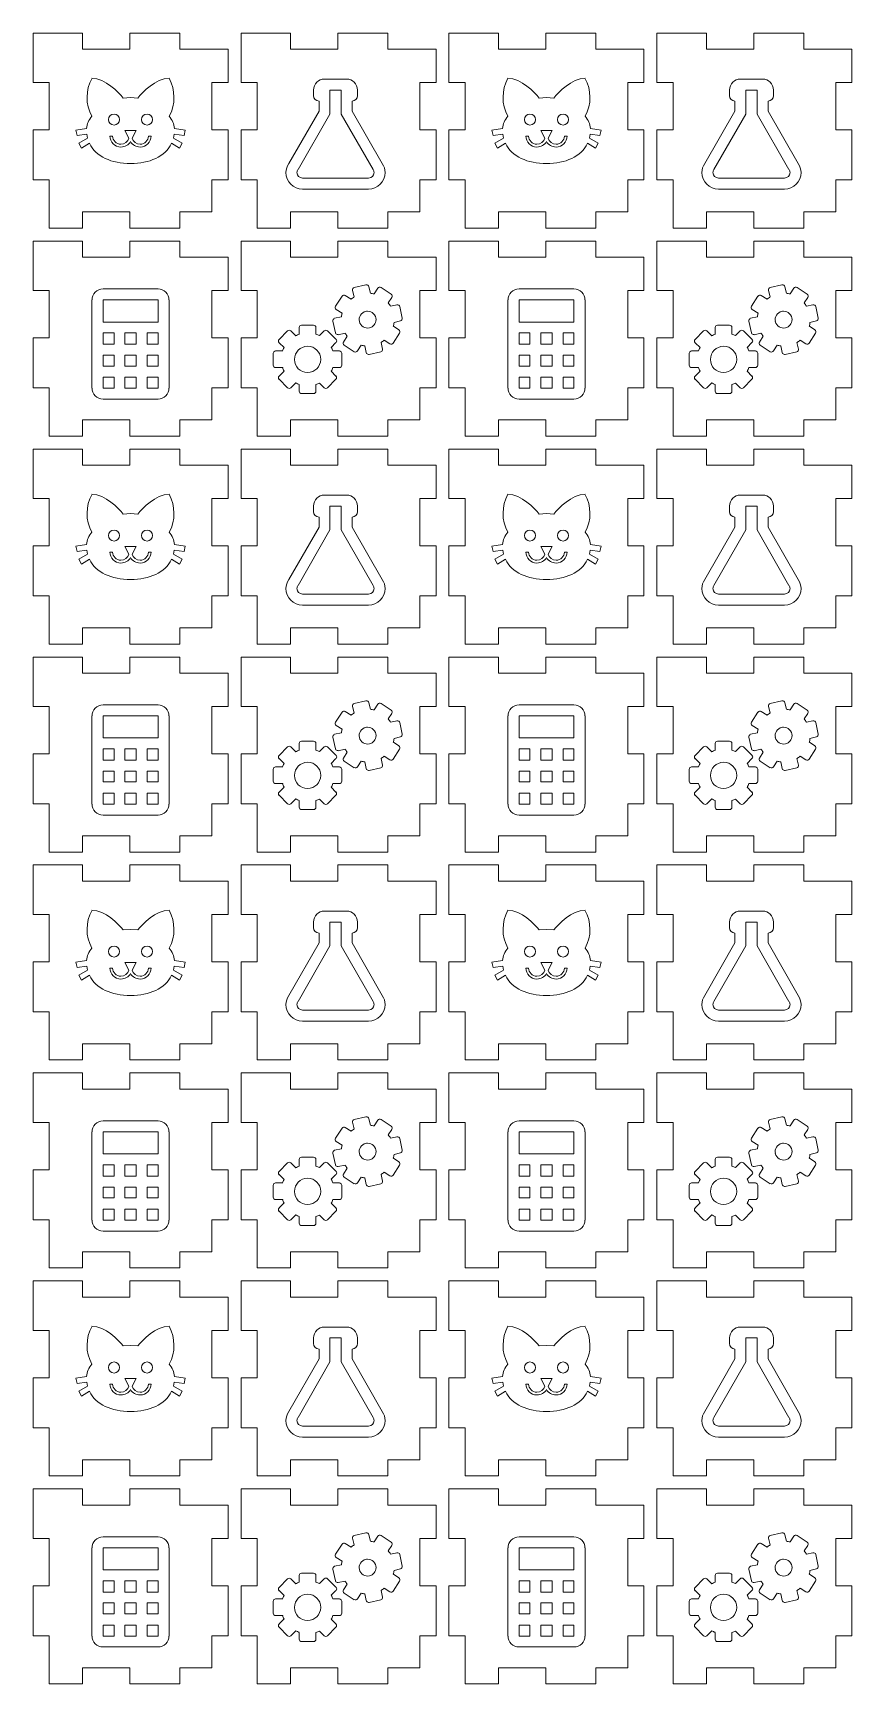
# Model space of a CAD drawing. Header units: millimetres. Extents: x 0 to 126, y 0 to 254.
import ezdxf

# ---------------------------------------------------------------- set-up
doc = ezdxf.new("R2010")
doc.units = ezdxf.units.MM
doc.layers.get('0').update_dxf_attribs({"lineweight": 25, "true_color": 0xffffff})
doc.layers.add('layer 1', color=3, linetype='Continuous', lineweight=25, true_color=0x00ff00)

msp = doc.modelspace()

# ---------------------------------------------------------------- linework, layer by layer
at = {"lineweight": 13}
for p, q in [((7.6, 254), (0, 254)), ((0, 246.4), (0, 254)), ((7.6, 254), (7.6, 251.5)), ((22.6, 254), (14.9, 254)), ((14.9, 254), (14.9, 251.5)), ((22.6, 254), (22.6, 251.5)), ((39.6, 254), (32, 254)), ((32, 246.4), (32, 254)), ((39.6, 254), (39.6, 251.5)), ((54.6, 254), (46.9, 254)), ((46.9, 254), (46.9, 251.5)), ((54.6, 254), (54.6, 251.5)), ((71.6, 254), (64, 254)), ((64, 246.4), (64, 254)), ((71.6, 254), (71.6, 251.5)), ((86.6, 254), (78.9, 254)), ((78.9, 254), (78.9, 251.5)), ((86.6, 254), (86.6, 251.5)), ((103.6, 254), (96, 254)), ((96, 246.4), (96, 254)), ((103.6, 254), (103.6, 251.5)), ((118.6, 254), (110.9, 254)), ((110.9, 254), (110.9, 251.5)), ((118.6, 254), (118.6, 251.5)), ((14.9, 251.5), (7.6, 251.5)), ((30, 251.5), (22.6, 251.5)), ((30, 246.4), (30, 251.5)), ((46.9, 251.5), (39.6, 251.5)), ((62, 251.5), (54.6, 251.5)), ((62, 246.4), (62, 251.5)), ((78.9, 251.5), (71.6, 251.5)), ((94, 251.5), (86.6, 251.5)), ((94, 246.4), (94, 251.5)), ((110.9, 251.5), (103.6, 251.5)), ((126, 251.5), (118.6, 251.5)), ((126, 246.4), (126, 251.5)), ((0, 246.4), (2.5, 246.4)), ((2.5, 239.1), (2.5, 246.4)), ((27.5, 239.1), (27.5, 246.4)), ((27.5, 246.4), (30, 246.4)), ((32, 246.4), (34.5, 246.4)), ((34.5, 239.1), (34.5, 246.4)), ((59.5, 239.1), (59.5, 246.4)), ((59.5, 246.4), (62, 246.4)), ((64, 246.4), (66.5, 246.4)), ((66.5, 239.1), (66.5, 246.4)), ((91.5, 239.1), (91.5, 246.4)), ((91.5, 246.4), (94, 246.4)), ((96, 246.4), (98.5, 246.4)), ((98.5, 239.1), (98.5, 246.4)), ((123.5, 239.1), (123.5, 246.4)), ((123.5, 246.4), (126, 246.4)), ((0, 231.4), (0, 239.1)), ((0, 239.1), (2.5, 239.1)), ((27.5, 239.1), (30, 239.1)), ((30, 231.4), (30, 239.1)), ((32, 231.4), (32, 239.1)), ((32, 239.1), (34.5, 239.1)), ((59.5, 239.1), (62, 239.1)), ((62, 231.4), (62, 239.1)), ((64, 231.4), (64, 239.1)), ((64, 239.1), (66.5, 239.1)), ((91.5, 239.1), (94, 239.1)), ((94, 231.4), (94, 239.1)), ((96, 231.4), (96, 239.1)), ((96, 239.1), (98.5, 239.1)), ((123.5, 239.1), (126, 239.1)), ((126, 231.4), (126, 239.1)), ((0, 231.4), (2.5, 231.4)), ((2.5, 224), (2.5, 231.4)), ((27.5, 226.5), (27.5, 231.4)), ((27.5, 231.4), (30, 231.4)), ((32, 231.4), (34.5, 231.4)), ((34.5, 224), (34.5, 231.4)), ((59.5, 226.5), (59.5, 231.4)), ((59.5, 231.4), (62, 231.4)), ((64, 231.4), (66.5, 231.4)), ((66.5, 224), (66.5, 231.4)), ((91.5, 226.5), (91.5, 231.4)), ((91.5, 231.4), (94, 231.4)), ((96, 231.4), (98.5, 231.4)), ((98.5, 224), (98.5, 231.4)), ((123.5, 226.5), (123.5, 231.4)), ((123.5, 231.4), (126, 231.4)), ((14.9, 226.5), (7.6, 226.5)), ((7.6, 226.5), (7.6, 224)), ((14.9, 226.5), (14.9, 224)), ((27.5, 226.5), (22.6, 226.5)), ((22.6, 226.5), (22.6, 224)), ((46.9, 226.5), (39.6, 226.5)), ((39.6, 226.5), (39.6, 224)), ((46.9, 226.5), (46.9, 224)), ((59.5, 226.5), (54.6, 226.5)), ((54.6, 226.5), (54.6, 224)), ((78.9, 226.5), (71.6, 226.5)), ((71.6, 226.5), (71.6, 224)), ((78.9, 226.5), (78.9, 224)), ((91.5, 226.5), (86.6, 226.5)), ((86.6, 226.5), (86.6, 224)), ((110.9, 226.5), (103.6, 226.5)), ((103.6, 226.5), (103.6, 224)), ((110.9, 226.5), (110.9, 224)), ((123.5, 226.5), (118.6, 226.5)), ((118.6, 226.5), (118.6, 224)), ((7.6, 224), (2.5, 224)), ((22.6, 224), (14.9, 224)), ((39.6, 224), (34.5, 224)), ((54.6, 224), (46.9, 224)), ((71.6, 224), (66.5, 224)), ((86.6, 224), (78.9, 224)), ((103.6, 224), (98.5, 224)), ((118.6, 224), (110.9, 224)), ((7.6, 222), (0, 222)), ((0, 214.4), (0, 222)), ((7.6, 222), (7.6, 219.5)), ((22.6, 222), (14.9, 222)), ((14.9, 222), (14.9, 219.5)), ((22.6, 222), (22.6, 219.5)), ((39.6, 222), (32, 222)), ((32, 214.4), (32, 222)), ((39.6, 222), (39.6, 219.5)), ((54.6, 222), (46.9, 222)), ((46.9, 222), (46.9, 219.5)), ((54.6, 222), (54.6, 219.5)), ((71.6, 222), (64, 222)), ((64, 214.4), (64, 222)), ((71.6, 222), (71.6, 219.5)), ((86.6, 222), (78.9, 222)), ((78.9, 222), (78.9, 219.5)), ((86.6, 222), (86.6, 219.5)), ((103.6, 222), (96, 222)), ((96, 214.4), (96, 222)), ((103.6, 222), (103.6, 219.5)), ((118.6, 222), (110.9, 222)), ((110.9, 222), (110.9, 219.5)), ((118.6, 222), (118.6, 219.5)), ((14.9, 219.5), (7.6, 219.5)), ((30, 219.5), (22.6, 219.5)), ((30, 214.4), (30, 219.5)), ((46.9, 219.5), (39.6, 219.5)), ((62, 219.5), (54.6, 219.5)), ((62, 214.4), (62, 219.5)), ((78.9, 219.5), (71.6, 219.5)), ((94, 219.5), (86.6, 219.5)), ((94, 214.4), (94, 219.5)), ((110.9, 219.5), (103.6, 219.5)), ((126, 219.5), (118.6, 219.5)), ((126, 214.4), (126, 219.5)), ((0, 214.4), (2.5, 214.4)), ((2.5, 207.1), (2.5, 214.4)), ((27.5, 207.1), (27.5, 214.4)), ((27.5, 214.4), (30, 214.4)), ((32, 214.4), (34.5, 214.4)), ((34.5, 207.1), (34.5, 214.4)), ((59.5, 207.1), (59.5, 214.4)), ((59.5, 214.4), (62, 214.4)), ((64, 214.4), (66.5, 214.4)), ((66.5, 207.1), (66.5, 214.4)), ((91.5, 207.1), (91.5, 214.4)), ((91.5, 214.4), (94, 214.4)), ((96, 214.4), (98.5, 214.4)), ((98.5, 207.1), (98.5, 214.4)), ((123.5, 207.1), (123.5, 214.4)), ((123.5, 214.4), (126, 214.4)), ((0, 199.4), (0, 207.1)), ((0, 207.1), (2.5, 207.1)), ((27.5, 207.1), (30, 207.1)), ((30, 199.4), (30, 207.1)), ((32, 199.4), (32, 207.1)), ((32, 207.1), (34.5, 207.1)), ((59.5, 207.1), (62, 207.1)), ((62, 199.4), (62, 207.1)), ((64, 199.4), (64, 207.1)), ((64, 207.1), (66.5, 207.1)), ((91.5, 207.1), (94, 207.1)), ((94, 199.4), (94, 207.1)), ((96, 199.4), (96, 207.1)), ((96, 207.1), (98.5, 207.1)), ((123.5, 207.1), (126, 207.1)), ((126, 199.4), (126, 207.1)), ((0, 199.4), (2.5, 199.4)), ((2.5, 192), (2.5, 199.4)), ((27.5, 194.5), (27.5, 199.4)), ((27.5, 199.4), (30, 199.4)), ((32, 199.4), (34.5, 199.4)), ((34.5, 192), (34.5, 199.4)), ((59.5, 194.5), (59.5, 199.4)), ((59.5, 199.4), (62, 199.4)), ((64, 199.4), (66.5, 199.4)), ((66.5, 192), (66.5, 199.4)), ((91.5, 194.5), (91.5, 199.4)), ((91.5, 199.4), (94, 199.4)), ((96, 199.4), (98.5, 199.4)), ((98.5, 192), (98.5, 199.4)), ((123.5, 194.5), (123.5, 199.4)), ((123.5, 199.4), (126, 199.4)), ((14.9, 194.5), (7.6, 194.5)), ((7.6, 194.5), (7.6, 192)), ((14.9, 194.5), (14.9, 192)), ((27.5, 194.5), (22.6, 194.5)), ((22.6, 194.5), (22.6, 192)), ((46.9, 194.5), (39.6, 194.5)), ((39.6, 194.5), (39.6, 192)), ((46.9, 194.5), (46.9, 192)), ((59.5, 194.5), (54.6, 194.5)), ((54.6, 194.5), (54.6, 192)), ((78.9, 194.5), (71.6, 194.5)), ((71.6, 194.5), (71.6, 192)), ((78.9, 194.5), (78.9, 192)), ((91.5, 194.5), (86.6, 194.5)), ((86.6, 194.5), (86.6, 192)), ((110.9, 194.5), (103.6, 194.5)), ((103.6, 194.5), (103.6, 192)), ((110.9, 194.5), (110.9, 192)), ((123.5, 194.5), (118.6, 194.5)), ((118.6, 194.5), (118.6, 192)), ((7.6, 192), (2.5, 192)), ((22.6, 192), (14.9, 192)), ((39.6, 192), (34.5, 192)), ((54.6, 192), (46.9, 192)), ((71.6, 192), (66.5, 192)), ((86.6, 192), (78.9, 192)), ((103.6, 192), (98.5, 192)), ((118.6, 192), (110.9, 192)), ((7.6, 190), (0, 190)), ((0, 182.4), (0, 190)), ((7.6, 190), (7.6, 187.5)), ((22.6, 190), (14.9, 190)), ((14.9, 190), (14.9, 187.5)), ((22.6, 190), (22.6, 187.5)), ((39.6, 190), (32, 190)), ((32, 182.4), (32, 190)), ((39.6, 190), (39.6, 187.5)), ((54.6, 190), (46.9, 190)), ((46.9, 190), (46.9, 187.5)), ((54.6, 190), (54.6, 187.5)), ((71.6, 190), (64, 190)), ((64, 182.4), (64, 190)), ((71.6, 190), (71.6, 187.5)), ((86.6, 190), (78.9, 190)), ((78.9, 190), (78.9, 187.5)), ((86.6, 190), (86.6, 187.5)), ((103.6, 190), (96, 190)), ((96, 182.4), (96, 190)), ((103.6, 190), (103.6, 187.5)), ((118.6, 190), (110.9, 190)), ((110.9, 190), (110.9, 187.5)), ((118.6, 190), (118.6, 187.5)), ((14.9, 187.5), (7.6, 187.5)), ((30, 187.5), (22.6, 187.5)), ((30, 182.4), (30, 187.5)), ((46.9, 187.5), (39.6, 187.5)), ((62, 187.5), (54.6, 187.5)), ((62, 182.4), (62, 187.5)), ((78.9, 187.5), (71.6, 187.5)), ((94, 187.5), (86.6, 187.5)), ((94, 182.4), (94, 187.5)), ((110.9, 187.5), (103.6, 187.5)), ((126, 187.5), (118.6, 187.5)), ((126, 182.4), (126, 187.5)), ((0, 182.4), (2.5, 182.4)), ((2.5, 175.1), (2.5, 182.4)), ((27.5, 175.1), (27.5, 182.4)), ((27.5, 182.4), (30, 182.4)), ((32, 182.4), (34.5, 182.4)), ((34.5, 175.1), (34.5, 182.4)), ((59.5, 175.1), (59.5, 182.4)), ((59.5, 182.4), (62, 182.4)), ((64, 182.4), (66.5, 182.4)), ((66.5, 175.1), (66.5, 182.4)), ((91.5, 175.1), (91.5, 182.4)), ((91.5, 182.4), (94, 182.4)), ((96, 182.4), (98.5, 182.4)), ((98.5, 175.1), (98.5, 182.4)), ((123.5, 175.1), (123.5, 182.4)), ((123.5, 182.4), (126, 182.4)), ((0, 167.4), (0, 175.1)), ((0, 175.1), (2.5, 175.1)), ((27.5, 175.1), (30, 175.1)), ((30, 167.4), (30, 175.1)), ((32, 167.4), (32, 175.1)), ((32, 175.1), (34.5, 175.1)), ((59.5, 175.1), (62, 175.1)), ((62, 167.4), (62, 175.1)), ((64, 167.4), (64, 175.1)), ((64, 175.1), (66.5, 175.1)), ((91.5, 175.1), (94, 175.1)), ((94, 167.4), (94, 175.1)), ((96, 167.4), (96, 175.1)), ((96, 175.1), (98.5, 175.1)), ((123.5, 175.1), (126, 175.1)), ((126, 167.4), (126, 175.1)), ((0, 167.4), (2.5, 167.4)), ((2.5, 160), (2.5, 167.4)), ((27.5, 162.5), (27.5, 167.4)), ((27.5, 167.4), (30, 167.4)), ((32, 167.4), (34.5, 167.4)), ((34.5, 160), (34.5, 167.4)), ((59.5, 162.5), (59.5, 167.4)), ((59.5, 167.4), (62, 167.4)), ((64, 167.4), (66.5, 167.4)), ((66.5, 160), (66.5, 167.4)), ((91.5, 162.5), (91.5, 167.4)), ((91.5, 167.4), (94, 167.4)), ((96, 167.4), (98.5, 167.4)), ((98.5, 160), (98.5, 167.4)), ((123.5, 162.5), (123.5, 167.4)), ((123.5, 167.4), (126, 167.4)), ((14.9, 162.5), (7.6, 162.5)), ((7.6, 162.5), (7.6, 160)), ((14.9, 162.5), (14.9, 160)), ((27.5, 162.5), (22.6, 162.5)), ((22.6, 162.5), (22.6, 160)), ((46.9, 162.5), (39.6, 162.5)), ((39.6, 162.5), (39.6, 160)), ((46.9, 162.5), (46.9, 160)), ((59.5, 162.5), (54.6, 162.5)), ((54.6, 162.5), (54.6, 160)), ((78.9, 162.5), (71.6, 162.5)), ((71.6, 162.5), (71.6, 160)), ((78.9, 162.5), (78.9, 160)), ((91.5, 162.5), (86.6, 162.5)), ((86.6, 162.5), (86.6, 160)), ((110.9, 162.5), (103.6, 162.5)), ((103.6, 162.5), (103.6, 160)), ((110.9, 162.5), (110.9, 160)), ((123.5, 162.5), (118.6, 162.5)), ((118.6, 162.5), (118.6, 160)), ((7.6, 158), (0, 158)), ((0, 150.4), (0, 158)), ((7.6, 160), (2.5, 160)), ((7.6, 158), (7.6, 155.5)), ((22.6, 160), (14.9, 160)), ((22.6, 158), (14.9, 158)), ((14.9, 158), (14.9, 155.5)), ((22.6, 158), (22.6, 155.5)), ((39.6, 158), (32, 158)), ((32, 150.4), (32, 158)), ((39.6, 160), (34.5, 160)), ((39.6, 158), (39.6, 155.5)), ((54.6, 160), (46.9, 160)), ((54.6, 158), (46.9, 158)), ((46.9, 158), (46.9, 155.5)), ((54.6, 158), (54.6, 155.5)), ((71.6, 158), (64, 158)), ((64, 150.4), (64, 158)), ((71.6, 160), (66.5, 160)), ((71.6, 158), (71.6, 155.5)), ((86.6, 160), (78.9, 160)), ((86.6, 158), (78.9, 158)), ((78.9, 158), (78.9, 155.5)), ((86.6, 158), (86.6, 155.5)), ((103.6, 158), (96, 158)), ((96, 150.4), (96, 158)), ((103.6, 160), (98.5, 160)), ((103.6, 158), (103.6, 155.5)), ((118.6, 160), (110.9, 160)), ((118.6, 158), (110.9, 158)), ((110.9, 158), (110.9, 155.5)), ((118.6, 158), (118.6, 155.5)), ((14.9, 155.5), (7.6, 155.5)), ((30, 155.5), (22.6, 155.5)), ((30, 150.4), (30, 155.5)), ((46.9, 155.5), (39.6, 155.5)), ((62, 155.5), (54.6, 155.5)), ((62, 150.4), (62, 155.5)), ((78.9, 155.5), (71.6, 155.5)), ((94, 155.5), (86.6, 155.5)), ((94, 150.4), (94, 155.5)), ((110.9, 155.5), (103.6, 155.5)), ((126, 155.5), (118.6, 155.5)), ((126, 150.4), (126, 155.5)), ((0, 150.4), (2.5, 150.4)), ((2.5, 143.1), (2.5, 150.4)), ((27.5, 143.1), (27.5, 150.4)), ((27.5, 150.4), (30, 150.4)), ((32, 150.4), (34.5, 150.4)), ((34.5, 143.1), (34.5, 150.4)), ((59.5, 143.1), (59.5, 150.4)), ((59.5, 150.4), (62, 150.4)), ((64, 150.4), (66.5, 150.4)), ((66.5, 143.1), (66.5, 150.4)), ((91.5, 143.1), (91.5, 150.4)), ((91.5, 150.4), (94, 150.4)), ((96, 150.4), (98.5, 150.4)), ((98.5, 143.1), (98.5, 150.4)), ((123.5, 143.1), (123.5, 150.4)), ((123.5, 150.4), (126, 150.4)), ((0, 135.4), (0, 143.1)), ((0, 143.1), (2.5, 143.1)), ((27.5, 143.1), (30, 143.1)), ((30, 135.4), (30, 143.1)), ((32, 135.4), (32, 143.1)), ((32, 143.1), (34.5, 143.1)), ((59.5, 143.1), (62, 143.1)), ((62, 135.4), (62, 143.1)), ((64, 135.4), (64, 143.1)), ((64, 143.1), (66.5, 143.1)), ((91.5, 143.1), (94, 143.1)), ((94, 135.4), (94, 143.1)), ((96, 135.4), (96, 143.1)), ((96, 143.1), (98.5, 143.1)), ((123.5, 143.1), (126, 143.1)), ((126, 135.4), (126, 143.1)), ((0, 135.4), (2.5, 135.4)), ((2.5, 128), (2.5, 135.4)), ((27.5, 130.5), (27.5, 135.4)), ((27.5, 135.4), (30, 135.4)), ((32, 135.4), (34.5, 135.4)), ((34.5, 128), (34.5, 135.4)), ((59.5, 130.5), (59.5, 135.4)), ((59.5, 135.4), (62, 135.4)), ((64, 135.4), (66.5, 135.4)), ((66.5, 128), (66.5, 135.4)), ((91.5, 130.5), (91.5, 135.4)), ((91.5, 135.4), (94, 135.4)), ((96, 135.4), (98.5, 135.4)), ((98.5, 128), (98.5, 135.4)), ((123.5, 130.5), (123.5, 135.4)), ((123.5, 135.4), (126, 135.4)), ((14.9, 130.5), (7.6, 130.5)), ((7.6, 130.5), (7.6, 128)), ((14.9, 130.5), (14.9, 128)), ((27.5, 130.5), (22.6, 130.5)), ((22.6, 130.5), (22.6, 128)), ((46.9, 130.5), (39.6, 130.5)), ((39.6, 130.5), (39.6, 128)), ((46.9, 130.5), (46.9, 128)), ((59.5, 130.5), (54.6, 130.5)), ((54.6, 130.5), (54.6, 128)), ((78.9, 130.5), (71.6, 130.5)), ((71.6, 130.5), (71.6, 128)), ((78.9, 130.5), (78.9, 128)), ((91.5, 130.5), (86.6, 130.5)), ((86.6, 130.5), (86.6, 128)), ((110.9, 130.5), (103.6, 130.5)), ((103.6, 130.5), (103.6, 128)), ((110.9, 130.5), (110.9, 128)), ((123.5, 130.5), (118.6, 130.5)), ((118.6, 130.5), (118.6, 128)), ((7.6, 128), (2.5, 128)), ((22.6, 128), (14.9, 128)), ((39.6, 128), (34.5, 128)), ((54.6, 128), (46.9, 128)), ((71.6, 128), (66.5, 128)), ((86.6, 128), (78.9, 128)), ((103.6, 128), (98.5, 128)), ((118.6, 128), (110.9, 128)), ((7.6, 126), (0, 126)), ((0, 118.4), (0, 126)), ((7.6, 126), (7.6, 123.5)), ((22.6, 126), (14.9, 126)), ((14.9, 126), (14.9, 123.5)), ((22.6, 126), (22.6, 123.5)), ((39.6, 126), (32, 126)), ((32, 118.4), (32, 126)), ((39.6, 126), (39.6, 123.5)), ((54.6, 126), (46.9, 126)), ((46.9, 126), (46.9, 123.5)), ((54.6, 126), (54.6, 123.5)), ((71.6, 126), (64, 126)), ((64, 118.4), (64, 126)), ((71.6, 126), (71.6, 123.5)), ((86.6, 126), (78.9, 126)), ((78.9, 126), (78.9, 123.5)), ((86.6, 126), (86.6, 123.5)), ((103.6, 126), (96, 126)), ((96, 118.4), (96, 126)), ((103.6, 126), (103.6, 123.5)), ((118.6, 126), (110.9, 126)), ((110.9, 126), (110.9, 123.5)), ((118.6, 126), (118.6, 123.5)), ((14.9, 123.5), (7.6, 123.5)), ((30, 123.5), (22.6, 123.5)), ((30, 118.4), (30, 123.5)), ((46.9, 123.5), (39.6, 123.5)), ((62, 123.5), (54.6, 123.5)), ((62, 118.4), (62, 123.5)), ((78.9, 123.5), (71.6, 123.5)), ((94, 123.5), (86.6, 123.5)), ((94, 118.4), (94, 123.5)), ((110.9, 123.5), (103.6, 123.5)), ((126, 123.5), (118.6, 123.5)), ((126, 118.4), (126, 123.5)), ((0, 118.4), (2.5, 118.4)), ((2.5, 111.1), (2.5, 118.4)), ((27.5, 111.1), (27.5, 118.4)), ((27.5, 118.4), (30, 118.4)), ((32, 118.4), (34.5, 118.4)), ((34.5, 111.1), (34.5, 118.4)), ((59.5, 111.1), (59.5, 118.4)), ((59.5, 118.4), (62, 118.4)), ((64, 118.4), (66.5, 118.4)), ((66.5, 111.1), (66.5, 118.4)), ((91.5, 111.1), (91.5, 118.4)), ((91.5, 118.4), (94, 118.4)), ((96, 118.4), (98.5, 118.4)), ((98.5, 111.1), (98.5, 118.4)), ((123.5, 111.1), (123.5, 118.4)), ((123.5, 118.4), (126, 118.4)), ((0, 103.4), (0, 111.1)), ((0, 111.1), (2.5, 111.1)), ((27.5, 111.1), (30, 111.1)), ((30, 103.4), (30, 111.1)), ((32, 103.4), (32, 111.1)), ((32, 111.1), (34.5, 111.1)), ((59.5, 111.1), (62, 111.1)), ((62, 103.4), (62, 111.1)), ((64, 103.4), (64, 111.1)), ((64, 111.1), (66.5, 111.1)), ((91.5, 111.1), (94, 111.1)), ((94, 103.4), (94, 111.1)), ((96, 103.4), (96, 111.1)), ((96, 111.1), (98.5, 111.1)), ((123.5, 111.1), (126, 111.1)), ((126, 103.4), (126, 111.1)), ((0, 103.4), (2.5, 103.4)), ((2.5, 96), (2.5, 103.4)), ((27.5, 98.5), (27.5, 103.4)), ((27.5, 103.4), (30, 103.4)), ((32, 103.4), (34.5, 103.4)), ((34.5, 96), (34.5, 103.4)), ((59.5, 98.5), (59.5, 103.4)), ((59.5, 103.4), (62, 103.4)), ((64, 103.4), (66.5, 103.4)), ((66.5, 96), (66.5, 103.4)), ((91.5, 98.5), (91.5, 103.4)), ((91.5, 103.4), (94, 103.4)), ((96, 103.4), (98.5, 103.4)), ((98.5, 96), (98.5, 103.4)), ((123.5, 98.5), (123.5, 103.4)), ((123.5, 103.4), (126, 103.4)), ((14.9, 98.5), (7.6, 98.5)), ((7.6, 98.5), (7.6, 96)), ((14.9, 98.5), (14.9, 96)), ((27.5, 98.5), (22.6, 98.5)), ((22.6, 98.5), (22.6, 96)), ((46.9, 98.5), (39.6, 98.5)), ((39.6, 98.5), (39.6, 96)), ((46.9, 98.5), (46.9, 96)), ((59.5, 98.5), (54.6, 98.5)), ((54.6, 98.5), (54.6, 96)), ((78.9, 98.5), (71.6, 98.5)), ((71.6, 98.5), (71.6, 96)), ((78.9, 98.5), (78.9, 96)), ((91.5, 98.5), (86.6, 98.5)), ((86.6, 98.5), (86.6, 96)), ((110.9, 98.5), (103.6, 98.5)), ((103.6, 98.5), (103.6, 96)), ((110.9, 98.5), (110.9, 96)), ((123.5, 98.5), (118.6, 98.5)), ((118.6, 98.5), (118.6, 96)), ((7.6, 94), (0, 94)), ((0, 86.4), (0, 94)), ((7.6, 96), (2.5, 96)), ((7.6, 94), (7.6, 91.5)), ((22.6, 96), (14.9, 96)), ((22.6, 94), (14.9, 94)), ((14.9, 94), (14.9, 91.5)), ((22.6, 94), (22.6, 91.5)), ((39.6, 94), (32, 94)), ((32, 86.4), (32, 94)), ((39.6, 96), (34.5, 96)), ((39.6, 94), (39.6, 91.5)), ((54.6, 96), (46.9, 96)), ((54.6, 94), (46.9, 94)), ((46.9, 94), (46.9, 91.5)), ((54.6, 94), (54.6, 91.5)), ((71.6, 94), (64, 94)), ((64, 86.4), (64, 94)), ((71.6, 96), (66.5, 96)), ((71.6, 94), (71.6, 91.5)), ((86.6, 96), (78.9, 96)), ((86.6, 94), (78.9, 94)), ((78.9, 94), (78.9, 91.5)), ((86.6, 94), (86.6, 91.5)), ((103.6, 94), (96, 94)), ((96, 86.4), (96, 94)), ((103.6, 96), (98.5, 96)), ((103.6, 94), (103.6, 91.5)), ((118.6, 96), (110.9, 96)), ((118.6, 94), (110.9, 94)), ((110.9, 94), (110.9, 91.5)), ((118.6, 94), (118.6, 91.5)), ((14.9, 91.5), (7.6, 91.5)), ((30, 91.5), (22.6, 91.5)), ((30, 86.4), (30, 91.5)), ((46.9, 91.5), (39.6, 91.5)), ((62, 91.5), (54.6, 91.5)), ((62, 86.4), (62, 91.5)), ((78.9, 91.5), (71.6, 91.5)), ((94, 91.5), (86.6, 91.5)), ((94, 86.4), (94, 91.5)), ((110.9, 91.5), (103.6, 91.5)), ((126, 91.5), (118.6, 91.5)), ((126, 86.4), (126, 91.5)), ((0, 86.4), (2.5, 86.4)), ((2.5, 79.1), (2.5, 86.4)), ((27.5, 79.1), (27.5, 86.4)), ((27.5, 86.4), (30, 86.4)), ((32, 86.4), (34.5, 86.4)), ((34.5, 79.1), (34.5, 86.4)), ((59.5, 79.1), (59.5, 86.4)), ((59.5, 86.4), (62, 86.4)), ((64, 86.4), (66.5, 86.4)), ((66.5, 79.1), (66.5, 86.4)), ((91.5, 79.1), (91.5, 86.4)), ((91.5, 86.4), (94, 86.4)), ((96, 86.4), (98.5, 86.4)), ((98.5, 79.1), (98.5, 86.4)), ((123.5, 79.1), (123.5, 86.4)), ((123.5, 86.4), (126, 86.4)), ((0, 71.4), (0, 79.1)), ((0, 79.1), (2.5, 79.1)), ((27.5, 79.1), (30, 79.1)), ((30, 71.4), (30, 79.1)), ((32, 71.4), (32, 79.1)), ((32, 79.1), (34.5, 79.1)), ((59.5, 79.1), (62, 79.1)), ((62, 71.4), (62, 79.1)), ((64, 71.4), (64, 79.1)), ((64, 79.1), (66.5, 79.1)), ((91.5, 79.1), (94, 79.1)), ((94, 71.4), (94, 79.1)), ((96, 71.4), (96, 79.1)), ((96, 79.1), (98.5, 79.1)), ((123.5, 79.1), (126, 79.1)), ((126, 71.4), (126, 79.1)), ((0, 71.4), (2.5, 71.4)), ((2.5, 64), (2.5, 71.4)), ((27.5, 66.5), (27.5, 71.4)), ((27.5, 71.4), (30, 71.4)), ((32, 71.4), (34.5, 71.4)), ((34.5, 64), (34.5, 71.4)), ((59.5, 66.5), (59.5, 71.4)), ((59.5, 71.4), (62, 71.4)), ((64, 71.4), (66.5, 71.4)), ((66.5, 64), (66.5, 71.4)), ((91.5, 66.5), (91.5, 71.4)), ((91.5, 71.4), (94, 71.4)), ((96, 71.4), (98.5, 71.4)), ((98.5, 64), (98.5, 71.4)), ((123.5, 66.5), (123.5, 71.4)), ((123.5, 71.4), (126, 71.4)), ((14.9, 66.5), (7.6, 66.5)), ((7.6, 66.5), (7.6, 64)), ((14.9, 66.5), (14.9, 64)), ((27.5, 66.5), (22.6, 66.5)), ((22.6, 66.5), (22.6, 64)), ((46.9, 66.5), (39.6, 66.5)), ((39.6, 66.5), (39.6, 64)), ((46.9, 66.5), (46.9, 64)), ((59.5, 66.5), (54.6, 66.5)), ((54.6, 66.5), (54.6, 64)), ((78.9, 66.5), (71.6, 66.5)), ((71.6, 66.5), (71.6, 64)), ((78.9, 66.5), (78.9, 64)), ((91.5, 66.5), (86.6, 66.5)), ((86.6, 66.5), (86.6, 64)), ((110.9, 66.5), (103.6, 66.5)), ((103.6, 66.5), (103.6, 64)), ((110.9, 66.5), (110.9, 64)), ((123.5, 66.5), (118.6, 66.5)), ((118.6, 66.5), (118.6, 64)), ((7.6, 64), (2.5, 64)), ((22.6, 64), (14.9, 64)), ((39.6, 64), (34.5, 64)), ((54.6, 64), (46.9, 64)), ((71.6, 64), (66.5, 64)), ((86.6, 64), (78.9, 64)), ((103.6, 64), (98.5, 64)), ((118.6, 64), (110.9, 64)), ((7.6, 62), (0, 62)), ((0, 54.4), (0, 62)), ((7.6, 62), (7.6, 59.5)), ((22.6, 62), (14.9, 62)), ((14.9, 62), (14.9, 59.5)), ((22.6, 62), (22.6, 59.5)), ((39.6, 62), (32, 62)), ((32, 54.4), (32, 62)), ((39.6, 62), (39.6, 59.5)), ((54.6, 62), (46.9, 62)), ((46.9, 62), (46.9, 59.5)), ((54.6, 62), (54.6, 59.5)), ((71.6, 62), (64, 62)), ((64, 54.4), (64, 62)), ((71.6, 62), (71.6, 59.5)), ((86.6, 62), (78.9, 62)), ((78.9, 62), (78.9, 59.5)), ((86.6, 62), (86.6, 59.5)), ((103.6, 62), (96, 62)), ((96, 54.4), (96, 62)), ((103.6, 62), (103.6, 59.5)), ((118.6, 62), (110.9, 62)), ((110.9, 62), (110.9, 59.5)), ((118.6, 62), (118.6, 59.5)), ((14.9, 59.5), (7.6, 59.5)), ((30, 59.5), (22.6, 59.5)), ((30, 54.4), (30, 59.5)), ((46.9, 59.5), (39.6, 59.5)), ((62, 59.5), (54.6, 59.5)), ((62, 54.4), (62, 59.5)), ((78.9, 59.5), (71.6, 59.5)), ((94, 59.5), (86.6, 59.5)), ((94, 54.4), (94, 59.5)), ((110.9, 59.5), (103.6, 59.5)), ((126, 59.5), (118.6, 59.5)), ((126, 54.4), (126, 59.5)), ((0, 54.4), (2.5, 54.4)), ((2.5, 47.1), (2.5, 54.4)), ((27.5, 47.1), (27.5, 54.4)), ((27.5, 54.4), (30, 54.4)), ((32, 54.4), (34.5, 54.4)), ((34.5, 47.1), (34.5, 54.4)), ((59.5, 47.1), (59.5, 54.4)), ((59.5, 54.4), (62, 54.4)), ((64, 54.4), (66.5, 54.4)), ((66.5, 47.1), (66.5, 54.4)), ((91.5, 47.1), (91.5, 54.4)), ((91.5, 54.4), (94, 54.4)), ((96, 54.4), (98.5, 54.4)), ((98.5, 47.1), (98.5, 54.4)), ((123.5, 47.1), (123.5, 54.4)), ((123.5, 54.4), (126, 54.4)), ((0, 39.4), (0, 47.1)), ((0, 47.1), (2.5, 47.1)), ((27.5, 47.1), (30, 47.1)), ((30, 39.4), (30, 47.1)), ((32, 39.4), (32, 47.1)), ((32, 47.1), (34.5, 47.1)), ((59.5, 47.1), (62, 47.1)), ((62, 39.4), (62, 47.1)), ((64, 39.4), (64, 47.1)), ((64, 47.1), (66.5, 47.1)), ((91.5, 47.1), (94, 47.1)), ((94, 39.4), (94, 47.1)), ((96, 39.4), (96, 47.1)), ((96, 47.1), (98.5, 47.1)), ((123.5, 47.1), (126, 47.1)), ((126, 39.4), (126, 47.1)), ((0, 39.4), (2.5, 39.4)), ((2.5, 32), (2.5, 39.4)), ((27.5, 34.5), (27.5, 39.4)), ((27.5, 39.4), (30, 39.4)), ((32, 39.4), (34.5, 39.4)), ((34.5, 32), (34.5, 39.4)), ((59.5, 34.5), (59.5, 39.4)), ((59.5, 39.4), (62, 39.4)), ((64, 39.4), (66.5, 39.4)), ((66.5, 32), (66.5, 39.4)), ((91.5, 34.5), (91.5, 39.4)), ((91.5, 39.4), (94, 39.4)), ((96, 39.4), (98.5, 39.4)), ((98.5, 32), (98.5, 39.4)), ((123.5, 34.5), (123.5, 39.4)), ((123.5, 39.4), (126, 39.4)), ((14.9, 34.5), (7.6, 34.5)), ((7.6, 34.5), (7.6, 32)), ((14.9, 34.5), (14.9, 32)), ((27.5, 34.5), (22.6, 34.5)), ((22.6, 34.5), (22.6, 32)), ((46.9, 34.5), (39.6, 34.5)), ((39.6, 34.5), (39.6, 32)), ((46.9, 34.5), (46.9, 32)), ((59.5, 34.5), (54.6, 34.5)), ((54.6, 34.5), (54.6, 32)), ((78.9, 34.5), (71.6, 34.5)), ((71.6, 34.5), (71.6, 32)), ((78.9, 34.5), (78.9, 32)), ((91.5, 34.5), (86.6, 34.5)), ((86.6, 34.5), (86.6, 32)), ((110.9, 34.5), (103.6, 34.5)), ((103.6, 34.5), (103.6, 32)), ((110.9, 34.5), (110.9, 32)), ((123.5, 34.5), (118.6, 34.5)), ((118.6, 34.5), (118.6, 32)), ((7.6, 32), (2.5, 32)), ((22.6, 32), (14.9, 32)), ((39.6, 32), (34.5, 32)), ((54.6, 32), (46.9, 32)), ((71.6, 32), (66.5, 32)), ((86.6, 32), (78.9, 32)), ((103.6, 32), (98.5, 32)), ((118.6, 32), (110.9, 32)), ((7.6, 30), (0, 30)), ((0, 22.4), (0, 30)), ((7.6, 30), (7.6, 27.5)), ((22.6, 30), (14.9, 30)), ((14.9, 30), (14.9, 27.5)), ((22.6, 30), (22.6, 27.5)), ((39.6, 30), (32, 30)), ((32, 22.4), (32, 30)), ((39.6, 30), (39.6, 27.5)), ((54.6, 30), (46.9, 30)), ((46.9, 30), (46.9, 27.5)), ((54.6, 30), (54.6, 27.5)), ((71.6, 30), (64, 30)), ((64, 22.4), (64, 30)), ((71.6, 30), (71.6, 27.5)), ((86.6, 30), (78.9, 30)), ((78.9, 30), (78.9, 27.5)), ((86.6, 30), (86.6, 27.5)), ((103.6, 30), (96, 30)), ((96, 22.4), (96, 30)), ((103.6, 30), (103.6, 27.5)), ((118.6, 30), (110.9, 30)), ((110.9, 30), (110.9, 27.5)), ((118.6, 30), (118.6, 27.5)), ((14.9, 27.5), (7.6, 27.5)), ((30, 27.5), (22.6, 27.5)), ((30, 22.4), (30, 27.5)), ((46.9, 27.5), (39.6, 27.5)), ((62, 27.5), (54.6, 27.5)), ((62, 22.4), (62, 27.5)), ((78.9, 27.5), (71.6, 27.5)), ((94, 27.5), (86.6, 27.5)), ((94, 22.4), (94, 27.5)), ((110.9, 27.5), (103.6, 27.5)), ((126, 27.5), (118.6, 27.5)), ((126, 22.4), (126, 27.5)), ((0, 22.4), (2.5, 22.4)), ((2.5, 15.1), (2.5, 22.4)), ((27.5, 15.1), (27.5, 22.4)), ((27.5, 22.4), (30, 22.4)), ((32, 22.4), (34.5, 22.4)), ((34.5, 15.1), (34.5, 22.4)), ((59.5, 15.1), (59.5, 22.4)), ((59.5, 22.4), (62, 22.4)), ((64, 22.4), (66.5, 22.4)), ((66.5, 15.1), (66.5, 22.4)), ((91.5, 15.1), (91.5, 22.4)), ((91.5, 22.4), (94, 22.4)), ((96, 22.4), (98.5, 22.4)), ((98.5, 15.1), (98.5, 22.4)), ((123.5, 15.1), (123.5, 22.4)), ((123.5, 22.4), (126, 22.4)), ((0, 7.4), (0, 15.1)), ((0, 15.1), (2.5, 15.1)), ((27.5, 15.1), (30, 15.1)), ((30, 7.4), (30, 15.1)), ((32, 7.4), (32, 15.1)), ((32, 15.1), (34.5, 15.1)), ((59.5, 15.1), (62, 15.1)), ((62, 7.4), (62, 15.1)), ((64, 7.4), (64, 15.1)), ((64, 15.1), (66.5, 15.1)), ((91.5, 15.1), (94, 15.1)), ((94, 7.4), (94, 15.1)), ((96, 7.4), (96, 15.1)), ((96, 15.1), (98.5, 15.1)), ((123.5, 15.1), (126, 15.1)), ((126, 7.4), (126, 15.1)), ((0, 7.4), (2.5, 7.4)), ((2.5, 0), (2.5, 7.4)), ((27.5, 2.5), (27.5, 7.4)), ((27.5, 7.4), (30, 7.4)), ((32, 7.4), (34.5, 7.4)), ((34.5, 0), (34.5, 7.4)), ((59.5, 2.5), (59.5, 7.4)), ((59.5, 7.4), (62, 7.4)), ((64, 7.4), (66.5, 7.4)), ((66.5, 0), (66.5, 7.4)), ((91.5, 2.5), (91.5, 7.4)), ((91.5, 7.4), (94, 7.4)), ((96, 7.4), (98.5, 7.4)), ((98.5, 0), (98.5, 7.4)), ((123.5, 2.5), (123.5, 7.4)), ((123.5, 7.4), (126, 7.4)), ((7.6, 0), (2.5, 0)), ((14.9, 2.5), (7.6, 2.5)), ((7.6, 2.5), (7.6, 0)), ((14.9, 2.5), (14.9, 0)), ((22.6, 0), (14.9, 0)), ((27.5, 2.5), (22.6, 2.5)), ((22.6, 2.5), (22.6, 0)), ((39.6, 0), (34.5, 0)), ((46.9, 2.5), (39.6, 2.5)), ((39.6, 2.5), (39.6, 0)), ((46.9, 2.5), (46.9, 0)), ((54.6, 0), (46.9, 0)), ((59.5, 2.5), (54.6, 2.5)), ((54.6, 2.5), (54.6, 0)), ((71.6, 0), (66.5, 0)), ((78.9, 2.5), (71.6, 2.5)), ((71.6, 2.5), (71.6, 0)), ((78.9, 2.5), (78.9, 0)), ((86.6, 0), (78.9, 0)), ((91.5, 2.5), (86.6, 2.5)), ((86.6, 2.5), (86.6, 0)), ((103.6, 0), (98.5, 0)), ((110.9, 2.5), (103.6, 2.5)), ((103.6, 2.5), (103.6, 0)), ((110.9, 2.5), (110.9, 0)), ((118.6, 0), (110.9, 0)), ((123.5, 2.5), (118.6, 2.5)), ((118.6, 2.5), (118.6, 0))]:
    msp.add_line(p, q, dxfattribs=at)
at = {"layer": 'layer 1', "lineweight": 9}
for p, q in [((44.85, 246.92), (48.23, 246.92)), ((108.85, 246.92), (112.23, 246.92)), ((15, 244.08), (13.87, 244)), ((16.13, 244), (15, 244.08)), ((43.15, 244.38), (43.15, 245.23)), ((47.39, 245.23), (45.69, 245.23)), ((45.69, 245.23), (45.69, 241.54)), ((47.39, 241.54), (47.39, 245.23)), ((49.93, 245.23), (49.93, 244.38)), ((79, 244.08), (77.87, 244)), ((80.13, 244), (79, 244.08)), ((107.15, 244.38), (107.15, 245.23)), ((111.39, 245.23), (109.69, 245.23)), ((109.69, 245.23), (109.69, 241.54)), ((111.39, 241.54), (111.39, 245.23)), ((113.93, 245.23), (113.93, 244.38)), ((39.34, 233.91), (44, 242)), ((45.69, 241.54), (40.77, 233.01)), ((44, 242), (44, 243.53)), ((52.31, 233.01), (47.39, 241.54)), ((49.08, 243.53), (49.08, 242)), ((49.08, 242), (53.74, 233.91)), ((103.34, 233.91), (108, 242)), ((109.69, 241.54), (104.77, 233.01)), ((108, 242), (108, 243.53)), ((116.31, 233.01), (111.39, 241.54)), ((113.08, 243.53), (113.08, 242)), ((113.08, 242), (117.74, 233.91)), ((8.23, 239.29), (6.59, 239.04)), ((6.59, 239.04), (6.77, 238.21)), ((14.15, 239), (15.85, 239)), ((14.75, 237.82), (14.15, 239)), ((15.85, 239), (15.25, 237.82)), ((23.41, 239.04), (21.77, 239.29)), ((23.23, 238.21), (23.41, 239.04)), ((72.23, 239.29), (70.59, 239.04)), ((70.59, 239.04), (70.77, 238.21)), ((78.15, 239), (79.85, 239)), ((78.75, 237.82), (78.15, 239)), ((79.85, 239), (79.25, 237.82)), ((87.41, 239.04), (85.77, 239.29)), ((87.23, 238.21), (87.41, 239.04)), ((6.77, 238.21), (8.26, 238.43)), ((8.38, 237.83), (7.05, 237.04)), ((7.05, 237.04), (7.45, 236.28)), ((7.45, 236.28), (8.68, 237.04)), ((8.26, 238.43), (8.38, 237.83)), ((11.82, 238.15), (12.25, 238.15)), ((15, 237.31), (15, 237.31)), ((15, 237.31), (15, 237.31)), ((17.75, 238.15), (18.17, 238.15)), ((21.32, 237.04), (22.55, 236.28)), ((21.62, 237.83), (21.74, 238.43)), ((22.95, 237.04), (21.62, 237.83)), ((21.74, 238.43), (23.23, 238.21)), ((22.55, 236.28), (22.95, 237.04)), ((70.77, 238.21), (72.26, 238.43)), ((72.38, 237.83), (71.05, 237.04)), ((71.05, 237.04), (71.45, 236.28)), ((71.45, 236.28), (72.68, 237.04)), ((72.26, 238.43), (72.38, 237.83)), ((75.82, 238.15), (76.25, 238.15)), ((79, 237.31), (79, 237.31)), ((79, 237.31), (79, 237.31)), ((81.75, 238.15), (82.17, 238.15)), ((85.32, 237.04), (86.55, 236.28)), ((85.62, 237.83), (85.74, 238.43)), ((86.95, 237.04), (85.62, 237.83)), ((85.74, 238.43), (87.23, 238.21)), ((86.55, 236.28), (86.95, 237.04)), ((41.46, 231.68), (51.62, 231.68)), ((105.46, 231.68), (115.62, 231.68)), ((51.62, 229.99), (41.46, 229.99)), ((115.62, 229.99), (105.46, 229.99)), ((10.77, 214.62), (19.23, 214.62)), ((47.54, 213.52), (46.54, 211.97)), ((48.93, 213.06), (48.04, 213.63)), ((49.15, 214.41), (49.41, 213.39)), ((51.23, 215.24), (49.43, 214.84)), ((51.9, 213.96), (51.68, 214.97)), ((53.05, 214.73), (52.49, 213.86)), ((55.1, 213.83), (53.55, 214.83)), ((74.77, 214.62), (83.23, 214.62)), ((111.54, 213.52), (110.54, 211.97)), ((112.93, 213.06), (112.04, 213.63)), ((113.15, 214.41), (113.41, 213.39)), ((115.23, 215.24), (113.43, 214.84)), ((115.9, 213.96), (115.68, 214.97)), ((117.05, 214.73), (116.49, 213.86)), ((119.1, 213.83), (117.55, 214.83)), ((9.07, 199.38), (9.07, 212.93)), ((10.77, 212.93), (10.77, 209.54)), ((19.23, 212.93), (10.77, 212.93)), ((19.23, 209.54), (19.23, 212.93)), ((20.93, 212.93), (20.93, 199.38)), ((46.65, 211.47), (47.55, 210.89)), ((54.64, 212.47), (55.21, 213.33)), ((56, 212.19), (55.01, 211.98)), ((56.82, 210.14), (56.43, 211.92)), ((73.07, 199.38), (73.07, 212.93)), ((74.77, 212.93), (74.77, 209.54)), ((83.23, 212.93), (74.77, 212.93)), ((83.23, 209.54), (83.23, 212.93)), ((84.93, 212.93), (84.93, 199.38)), ((110.65, 211.47), (111.55, 210.89)), ((118.64, 212.47), (119.21, 213.33)), ((120, 212.19), (119.01, 211.98)), ((120.82, 210.14), (120.43, 211.92)), ((10.77, 209.54), (19.23, 209.54)), ((40.96, 208.69), (40.96, 207.64)), ((43.17, 209.05), (41.32, 209.05)), ((43.53, 207.68), (43.53, 208.69)), ((46.13, 209.68), (46.52, 207.87)), ((47.45, 210.34), (46.4, 210.11)), ((51.75, 208.63), (51.75, 208.63)), ((56.29, 208.33), (55.44, 208.88)), ((55.54, 209.48), (56.53, 209.7)), ((74.77, 209.54), (83.23, 209.54)), ((104.96, 208.69), (104.96, 207.64)), ((107.17, 209.05), (105.32, 209.05)), ((107.53, 207.68), (107.53, 208.69)), ((110.13, 209.68), (110.52, 207.87)), ((111.45, 210.34), (110.4, 210.11)), ((115.75, 208.63), (115.75, 208.63)), ((120.29, 208.33), (119.44, 208.88)), ((119.54, 209.48), (120.53, 209.7)), ((10.77, 207.85), (10.77, 206.15)), ((12.46, 207.85), (10.77, 207.85)), ((10.77, 206.15), (12.46, 206.15)), ((12.46, 206.15), (12.46, 207.85)), ((14.15, 207.85), (14.15, 206.15)), ((15.85, 207.85), (14.15, 207.85)), ((14.15, 206.15), (15.85, 206.15)), ((15.85, 206.15), (15.85, 207.85)), ((17.54, 207.85), (17.54, 206.15)), ((19.23, 207.85), (17.54, 207.85)), ((17.54, 206.15), (19.23, 206.15)), ((19.23, 206.15), (19.23, 207.85)), ((39.17, 208.16), (37.87, 206.86)), ((37.87, 206.36), (38.63, 205.6)), ((40.43, 207.41), (39.67, 208.16)), ((44.8, 208.18), (44.08, 207.45)), ((46.61, 206.88), (45.31, 208.18)), ((45.89, 205.64), (46.61, 206.37)), ((46.95, 207.59), (48, 207.82)), ((48.34, 207.37), (47.77, 206.46)), ((47.87, 205.97), (49.42, 204.97)), ((49.92, 205.08), (50.49, 205.97)), ((51.06, 205.87), (51.28, 204.84)), ((53.76, 205.38), (53.54, 206.39)), ((54.03, 206.73), (54.91, 206.16)), ((55.41, 206.27), (56.4, 207.82)), ((74.77, 207.85), (74.77, 206.15)), ((76.46, 207.85), (74.77, 207.85)), ((74.77, 206.15), (76.46, 206.15)), ((76.46, 206.15), (76.46, 207.85)), ((78.15, 207.85), (78.15, 206.15)), ((79.85, 207.85), (78.15, 207.85)), ((78.15, 206.15), (79.85, 206.15)), ((79.85, 206.15), (79.85, 207.85)), ((81.54, 207.85), (81.54, 206.15)), ((83.23, 207.85), (81.54, 207.85)), ((81.54, 206.15), (83.23, 206.15)), ((83.23, 206.15), (83.23, 207.85)), ((103.17, 208.16), (101.87, 206.86)), ((101.87, 206.36), (102.63, 205.6)), ((104.43, 207.41), (103.67, 208.16)), ((108.8, 208.18), (108.08, 207.45)), ((110.61, 206.88), (109.31, 208.18)), ((109.89, 205.64), (110.61, 206.37)), ((110.95, 207.59), (112, 207.82)), ((112.34, 207.37), (111.77, 206.46)), ((111.87, 205.97), (113.42, 204.97)), ((113.92, 205.08), (114.49, 205.97)), ((115.06, 205.87), (115.28, 204.84)), ((117.76, 205.38), (117.54, 206.39)), ((118.03, 206.73), (118.91, 206.16)), ((119.41, 206.27), (120.4, 207.82)), ((10.77, 204.46), (10.77, 202.77)), ((12.46, 204.46), (10.77, 204.46)), ((12.46, 202.77), (12.46, 204.46)), ((14.15, 204.46), (14.15, 202.77)), ((15.85, 204.46), (14.15, 204.46)), ((15.85, 202.77), (15.85, 204.46)), ((17.54, 204.46), (17.54, 202.77)), ((19.23, 204.46), (17.54, 204.46)), ((19.23, 202.77), (19.23, 204.46)), ((36.97, 204.72), (36.97, 202.88)), ((38.41, 205.08), (37.33, 205.08)), ((47.14, 205.08), (46.13, 205.08)), ((47.49, 202.88), (47.49, 204.72)), ((51.64, 204.55), (51.72, 204.55)), ((51.72, 204.55), (53.52, 204.94)), ((74.77, 204.46), (74.77, 202.77)), ((76.46, 204.46), (74.77, 204.46)), ((76.46, 202.77), (76.46, 204.46)), ((78.15, 204.46), (78.15, 202.77)), ((79.85, 204.46), (78.15, 204.46)), ((79.85, 202.77), (79.85, 204.46)), ((81.54, 204.46), (81.54, 202.77)), ((83.23, 204.46), (81.54, 204.46)), ((83.23, 202.77), (83.23, 204.46)), ((100.97, 204.72), (100.97, 202.88)), ((102.41, 205.08), (101.33, 205.08)), ((111.14, 205.08), (110.13, 205.08)), ((111.49, 202.88), (111.49, 204.72)), ((115.64, 204.55), (115.72, 204.55)), ((115.72, 204.55), (117.52, 204.94)), ((10.77, 202.77), (12.46, 202.77)), ((10.77, 201.07), (10.77, 199.38)), ((12.46, 201.07), (10.77, 201.07)), ((12.46, 199.38), (12.46, 201.07)), ((14.15, 202.77), (15.85, 202.77)), ((14.15, 201.07), (14.15, 199.38)), ((15.85, 201.07), (14.15, 201.07)), ((15.85, 199.38), (15.85, 201.07)), ((17.54, 202.77), (19.23, 202.77)), ((17.54, 201.07), (17.54, 199.38)), ((19.23, 201.07), (17.54, 201.07)), ((19.23, 199.38), (19.23, 201.07)), ((37.33, 202.52), (38.41, 202.52)), ((38.62, 202), (37.87, 201.23)), ((37.87, 200.72), (39.17, 199.42)), ((45.3, 199.42), (46.6, 200.72)), ((46.6, 201.23), (45.88, 201.96)), ((46.12, 202.52), (47.13, 202.52)), ((74.77, 202.77), (76.46, 202.77)), ((74.77, 201.07), (74.77, 199.38)), ((76.46, 201.07), (74.77, 201.07)), ((76.46, 199.38), (76.46, 201.07)), ((78.15, 202.77), (79.85, 202.77)), ((78.15, 201.07), (78.15, 199.38)), ((79.85, 201.07), (78.15, 201.07)), ((79.85, 199.38), (79.85, 201.07)), ((81.54, 202.77), (83.23, 202.77)), ((81.54, 201.07), (81.54, 199.38)), ((83.23, 201.07), (81.54, 201.07)), ((83.23, 199.38), (83.23, 201.07)), ((101.33, 202.52), (102.41, 202.52)), ((102.62, 202), (101.87, 201.23)), ((101.87, 200.72), (103.17, 199.42)), ((109.3, 199.42), (110.6, 200.72)), ((110.6, 201.23), (109.88, 201.96)), ((110.12, 202.52), (111.13, 202.52)), ((10.77, 199.38), (12.46, 199.38)), ((14.15, 199.38), (15.85, 199.38)), ((17.54, 199.38), (19.23, 199.38)), ((39.68, 199.42), (40.43, 200.17)), ((40.96, 199.94), (40.96, 198.89)), ((41.32, 198.53), (43.16, 198.53)), ((43.52, 198.89), (43.52, 199.92)), ((44.07, 200.15), (44.79, 199.42)), ((74.77, 199.38), (76.46, 199.38)), ((78.15, 199.38), (79.85, 199.38)), ((81.54, 199.38), (83.23, 199.38)), ((103.68, 199.42), (104.43, 200.17)), ((104.96, 199.94), (104.96, 198.89)), ((105.32, 198.53), (107.16, 198.53)), ((107.52, 198.89), (107.52, 199.92)), ((108.07, 200.15), (108.79, 199.42)), ((19.23, 197.69), (10.77, 197.69)), ((83.23, 197.69), (74.77, 197.69)), ((44.85, 182.92), (48.23, 182.92)), ((108.85, 182.92), (112.23, 182.92)), ((43.15, 180.38), (43.15, 181.23)), ((47.39, 181.23), (45.69, 181.23)), ((45.69, 181.23), (45.69, 177.54)), ((47.39, 177.54), (47.39, 181.23)), ((49.93, 181.23), (49.93, 180.38)), ((107.15, 180.38), (107.15, 181.23)), ((111.39, 181.23), (109.69, 181.23)), ((109.69, 181.23), (109.69, 177.54)), ((111.39, 177.54), (111.39, 181.23)), ((113.93, 181.23), (113.93, 180.38)), ((15, 180.08), (13.87, 180)), ((16.13, 180), (15, 180.08)), ((39.34, 169.91), (44, 178)), ((44, 178), (44, 179.53)), ((49.08, 179.53), (49.08, 178)), ((49.08, 178), (53.74, 169.91)), ((79, 180.08), (77.87, 180)), ((80.13, 180), (79, 180.08)), ((103.34, 169.91), (108, 178)), ((108, 178), (108, 179.53)), ((113.08, 179.53), (113.08, 178)), ((113.08, 178), (117.74, 169.91)), ((8.23, 175.29), (6.59, 175.04)), ((23.41, 175.04), (21.77, 175.29)), ((45.69, 177.54), (40.77, 169.01)), ((52.31, 169.01), (47.39, 177.54)), ((72.23, 175.29), (70.59, 175.04)), ((87.41, 175.04), (85.77, 175.29)), ((109.69, 177.54), (104.77, 169.01)), ((116.31, 169.01), (111.39, 177.54)), ((6.59, 175.04), (6.77, 174.21)), ((6.77, 174.21), (8.26, 174.43)), ((8.38, 173.83), (7.05, 173.04)), ((7.05, 173.04), (7.45, 172.28)), ((7.45, 172.28), (8.68, 173.04)), ((8.26, 174.43), (8.38, 173.83)), ((11.82, 174.15), (12.25, 174.15)), ((14.15, 175), (15.85, 175)), ((14.75, 173.82), (14.15, 175)), ((15, 173.31), (15, 173.31)), ((15, 173.31), (15, 173.31)), ((15.85, 175), (15.25, 173.82)), ((17.75, 174.15), (18.17, 174.15)), ((21.32, 173.04), (22.55, 172.28)), ((21.62, 173.83), (21.74, 174.43)), ((22.95, 173.04), (21.62, 173.83)), ((21.74, 174.43), (23.23, 174.21)), ((22.55, 172.28), (22.95, 173.04)), ((23.23, 174.21), (23.41, 175.04)), ((70.59, 175.04), (70.77, 174.21)), ((70.77, 174.21), (72.26, 174.43)), ((72.38, 173.83), (71.05, 173.04)), ((71.05, 173.04), (71.45, 172.28)), ((71.45, 172.28), (72.68, 173.04)), ((72.26, 174.43), (72.38, 173.83)), ((75.82, 174.15), (76.25, 174.15)), ((78.15, 175), (79.85, 175)), ((78.75, 173.82), (78.15, 175)), ((79, 173.31), (79, 173.31)), ((79, 173.31), (79, 173.31)), ((79.85, 175), (79.25, 173.82)), ((81.75, 174.15), (82.17, 174.15)), ((85.32, 173.04), (86.55, 172.28)), ((85.62, 173.83), (85.74, 174.43)), ((86.95, 173.04), (85.62, 173.83)), ((85.74, 174.43), (87.23, 174.21)), ((86.55, 172.28), (86.95, 173.04)), ((87.23, 174.21), (87.41, 175.04)), ((41.46, 167.68), (51.62, 167.68)), ((105.46, 167.68), (115.62, 167.68)), ((51.62, 165.99), (41.46, 165.99)), ((115.62, 165.99), (105.46, 165.99)), ((10.77, 150.62), (19.23, 150.62)), ((49.15, 150.41), (49.41, 149.39)), ((51.23, 151.24), (49.43, 150.84)), ((51.9, 149.96), (51.68, 150.97)), ((53.05, 150.73), (52.49, 149.86)), ((55.1, 149.83), (53.55, 150.83)), ((74.77, 150.62), (83.23, 150.62)), ((113.15, 150.41), (113.41, 149.39)), ((115.23, 151.24), (113.43, 150.84)), ((115.9, 149.96), (115.68, 150.97)), ((117.05, 150.73), (116.49, 149.86)), ((119.1, 149.83), (117.55, 150.83)), ((9.07, 135.38), (9.07, 148.93)), ((10.77, 148.93), (10.77, 145.54)), ((19.23, 148.93), (10.77, 148.93)), ((19.23, 145.54), (19.23, 148.93)), ((20.93, 148.93), (20.93, 135.38)), ((47.54, 149.52), (46.54, 147.97)), ((46.65, 147.47), (47.55, 146.89)), ((48.93, 149.06), (48.04, 149.63)), ((54.64, 148.47), (55.21, 149.33)), ((56, 148.19), (55.01, 147.98)), ((56.82, 146.14), (56.43, 147.92)), ((73.07, 135.38), (73.07, 148.93)), ((74.77, 148.93), (74.77, 145.54)), ((83.23, 148.93), (74.77, 148.93)), ((83.23, 145.54), (83.23, 148.93)), ((84.93, 148.93), (84.93, 135.38)), ((111.54, 149.52), (110.54, 147.97)), ((110.65, 147.47), (111.55, 146.89)), ((112.93, 149.06), (112.04, 149.63)), ((118.64, 148.47), (119.21, 149.33)), ((120, 148.19), (119.01, 147.98)), ((120.82, 146.14), (120.43, 147.92)), ((10.77, 145.54), (19.23, 145.54)), ((43.17, 145.05), (41.32, 145.05)), ((46.13, 145.68), (46.52, 143.87)), ((47.45, 146.34), (46.4, 146.11)), ((56.29, 144.33), (55.44, 144.88)), ((55.54, 145.48), (56.53, 145.7)), ((74.77, 145.54), (83.23, 145.54)), ((107.17, 145.05), (105.32, 145.05)), ((110.13, 145.68), (110.52, 143.87)), ((111.45, 146.34), (110.4, 146.11)), ((120.29, 144.33), (119.44, 144.88)), ((119.54, 145.48), (120.53, 145.7)), ((10.77, 143.85), (10.77, 142.15)), ((12.46, 143.85), (10.77, 143.85)), ((12.46, 142.15), (12.46, 143.85)), ((14.15, 143.85), (14.15, 142.15)), ((15.85, 143.85), (14.15, 143.85)), ((15.85, 142.15), (15.85, 143.85)), ((17.54, 143.85), (17.54, 142.15)), ((19.23, 143.85), (17.54, 143.85)), ((19.23, 142.15), (19.23, 143.85)), ((39.17, 144.16), (37.87, 142.86)), ((37.87, 142.36), (38.63, 141.6)), ((40.43, 143.41), (39.67, 144.16)), ((40.96, 144.69), (40.96, 143.64)), ((43.53, 143.68), (43.53, 144.69)), ((44.8, 144.18), (44.08, 143.45)), ((46.61, 142.88), (45.31, 144.18)), ((45.89, 141.64), (46.61, 142.37)), ((46.95, 143.59), (48, 143.82)), ((48.34, 143.37), (47.77, 142.46)), ((51.75, 144.63), (51.75, 144.63)), ((53.76, 141.38), (53.54, 142.39)), ((54.03, 142.73), (54.91, 142.16)), ((55.41, 142.27), (56.4, 143.82)), ((74.77, 143.85), (74.77, 142.15)), ((76.46, 143.85), (74.77, 143.85)), ((76.46, 142.15), (76.46, 143.85)), ((78.15, 143.85), (78.15, 142.15)), ((79.85, 143.85), (78.15, 143.85)), ((79.85, 142.15), (79.85, 143.85)), ((81.54, 143.85), (81.54, 142.15)), ((83.23, 143.85), (81.54, 143.85)), ((83.23, 142.15), (83.23, 143.85)), ((103.17, 144.16), (101.87, 142.86)), ((101.87, 142.36), (102.63, 141.6)), ((104.43, 143.41), (103.67, 144.16)), ((104.96, 144.69), (104.96, 143.64)), ((107.53, 143.68), (107.53, 144.69)), ((108.8, 144.18), (108.08, 143.45)), ((110.61, 142.88), (109.31, 144.18)), ((109.89, 141.64), (110.61, 142.37)), ((110.95, 143.59), (112, 143.82)), ((112.34, 143.37), (111.77, 142.46)), ((115.75, 144.63), (115.75, 144.63)), ((117.76, 141.38), (117.54, 142.39)), ((118.03, 142.73), (118.91, 142.16)), ((119.41, 142.27), (120.4, 143.82)), ((10.77, 142.15), (12.46, 142.15)), ((10.77, 140.46), (10.77, 138.77)), ((12.46, 140.46), (10.77, 140.46)), ((12.46, 138.77), (12.46, 140.46)), ((14.15, 142.15), (15.85, 142.15)), ((14.15, 140.46), (14.15, 138.77)), ((15.85, 140.46), (14.15, 140.46)), ((15.85, 138.77), (15.85, 140.46)), ((17.54, 142.15), (19.23, 142.15)), ((17.54, 140.46), (17.54, 138.77)), ((19.23, 140.46), (17.54, 140.46)), ((19.23, 138.77), (19.23, 140.46)), ((36.97, 140.72), (36.97, 138.88)), ((38.41, 141.08), (37.33, 141.08)), ((47.14, 141.08), (46.13, 141.08)), ((47.49, 138.88), (47.49, 140.72)), ((47.87, 141.97), (49.42, 140.97)), ((49.92, 141.08), (50.49, 141.97)), ((51.06, 141.87), (51.28, 140.84)), ((51.64, 140.55), (51.72, 140.55)), ((51.72, 140.55), (53.52, 140.94)), ((74.77, 142.15), (76.46, 142.15)), ((74.77, 140.46), (74.77, 138.77)), ((76.46, 140.46), (74.77, 140.46)), ((76.46, 138.77), (76.46, 140.46)), ((78.15, 142.15), (79.85, 142.15)), ((78.15, 140.46), (78.15, 138.77)), ((79.85, 140.46), (78.15, 140.46)), ((79.85, 138.77), (79.85, 140.46)), ((81.54, 142.15), (83.23, 142.15)), ((81.54, 140.46), (81.54, 138.77)), ((83.23, 140.46), (81.54, 140.46)), ((83.23, 138.77), (83.23, 140.46)), ((100.97, 140.72), (100.97, 138.88)), ((102.41, 141.08), (101.33, 141.08)), ((111.14, 141.08), (110.13, 141.08)), ((111.49, 138.88), (111.49, 140.72)), ((111.87, 141.97), (113.42, 140.97)), ((113.92, 141.08), (114.49, 141.97)), ((115.06, 141.87), (115.28, 140.84)), ((115.64, 140.55), (115.72, 140.55)), ((115.72, 140.55), (117.52, 140.94)), ((10.77, 138.77), (12.46, 138.77)), ((14.15, 138.77), (15.85, 138.77)), ((17.54, 138.77), (19.23, 138.77)), ((37.33, 138.52), (38.41, 138.52)), ((38.62, 138), (37.87, 137.23)), ((46.6, 137.23), (45.88, 137.96)), ((46.12, 138.52), (47.13, 138.52)), ((74.77, 138.77), (76.46, 138.77)), ((78.15, 138.77), (79.85, 138.77)), ((81.54, 138.77), (83.23, 138.77)), ((101.33, 138.52), (102.41, 138.52)), ((102.62, 138), (101.87, 137.23)), ((110.6, 137.23), (109.88, 137.96)), ((110.12, 138.52), (111.13, 138.52)), ((10.77, 137.07), (10.77, 135.38)), ((12.46, 137.07), (10.77, 137.07)), ((10.77, 135.38), (12.46, 135.38)), ((12.46, 135.38), (12.46, 137.07)), ((14.15, 137.07), (14.15, 135.38)), ((15.85, 137.07), (14.15, 137.07)), ((14.15, 135.38), (15.85, 135.38)), ((15.85, 135.38), (15.85, 137.07)), ((17.54, 137.07), (17.54, 135.38)), ((19.23, 137.07), (17.54, 137.07)), ((17.54, 135.38), (19.23, 135.38)), ((19.23, 135.38), (19.23, 137.07)), ((37.87, 136.72), (39.17, 135.42)), ((39.68, 135.42), (40.43, 136.17)), ((40.96, 135.94), (40.96, 134.89)), ((43.52, 134.89), (43.52, 135.92)), ((44.07, 136.15), (44.79, 135.42)), ((45.3, 135.42), (46.6, 136.72)), ((74.77, 137.07), (74.77, 135.38)), ((76.46, 137.07), (74.77, 137.07)), ((74.77, 135.38), (76.46, 135.38)), ((76.46, 135.38), (76.46, 137.07)), ((78.15, 137.07), (78.15, 135.38)), ((79.85, 137.07), (78.15, 137.07)), ((78.15, 135.38), (79.85, 135.38)), ((79.85, 135.38), (79.85, 137.07)), ((81.54, 137.07), (81.54, 135.38)), ((83.23, 137.07), (81.54, 137.07)), ((81.54, 135.38), (83.23, 135.38)), ((83.23, 135.38), (83.23, 137.07)), ((101.87, 136.72), (103.17, 135.42)), ((103.68, 135.42), (104.43, 136.17)), ((104.96, 135.94), (104.96, 134.89)), ((107.52, 134.89), (107.52, 135.92)), ((108.07, 136.15), (108.79, 135.42)), ((109.3, 135.42), (110.6, 136.72)), ((19.23, 133.69), (10.77, 133.69)), ((41.32, 134.53), (43.16, 134.53)), ((83.23, 133.69), (74.77, 133.69)), ((105.32, 134.53), (107.16, 134.53)), ((43.15, 116.38), (43.15, 117.23)), ((44.85, 118.92), (48.23, 118.92)), ((47.39, 117.23), (45.69, 117.23)), ((45.69, 117.23), (45.69, 113.54)), ((47.39, 113.54), (47.39, 117.23)), ((49.93, 117.23), (49.93, 116.38)), ((107.15, 116.38), (107.15, 117.23)), ((108.85, 118.92), (112.23, 118.92)), ((111.39, 117.23), (109.69, 117.23)), ((109.69, 117.23), (109.69, 113.54)), ((111.39, 113.54), (111.39, 117.23)), ((113.93, 117.23), (113.93, 116.38)), ((15, 116.08), (13.87, 116)), ((16.13, 116), (15, 116.08)), ((44, 114), (44, 115.53)), ((49.08, 115.53), (49.08, 114)), ((79, 116.08), (77.87, 116)), ((80.13, 116), (79, 116.08)), ((108, 114), (108, 115.53)), ((113.08, 115.53), (113.08, 114)), ((39.34, 105.91), (44, 114)), ((45.69, 113.54), (40.77, 105.01)), ((52.31, 105.01), (47.39, 113.54)), ((49.08, 114), (53.74, 105.91)), ((103.34, 105.91), (108, 114)), ((109.69, 113.54), (104.77, 105.01)), ((116.31, 105.01), (111.39, 113.54)), ((113.08, 114), (117.74, 105.91)), ((8.23, 111.29), (6.59, 111.04)), ((6.59, 111.04), (6.77, 110.21)), ((6.77, 110.21), (8.26, 110.43)), ((8.38, 109.83), (7.05, 109.04)), ((8.26, 110.43), (8.38, 109.83)), ((11.82, 110.15), (12.25, 110.15)), ((14.15, 111), (15.85, 111)), ((14.75, 109.82), (14.15, 111)), ((15, 109.31), (15, 109.31)), ((15, 109.31), (15, 109.31)), ((15.85, 111), (15.25, 109.82)), ((17.75, 110.15), (18.17, 110.15)), ((21.62, 109.83), (21.74, 110.43)), ((22.95, 109.04), (21.62, 109.83)), ((21.74, 110.43), (23.23, 110.21)), ((23.41, 111.04), (21.77, 111.29)), ((23.23, 110.21), (23.41, 111.04)), ((72.23, 111.29), (70.59, 111.04)), ((70.59, 111.04), (70.77, 110.21)), ((70.77, 110.21), (72.26, 110.43)), ((72.38, 109.83), (71.05, 109.04)), ((72.26, 110.43), (72.38, 109.83)), ((75.82, 110.15), (76.25, 110.15)), ((78.15, 111), (79.85, 111)), ((78.75, 109.82), (78.15, 111)), ((79, 109.31), (79, 109.31)), ((79, 109.31), (79, 109.31)), ((79.85, 111), (79.25, 109.82)), ((81.75, 110.15), (82.17, 110.15)), ((85.62, 109.83), (85.74, 110.43)), ((86.95, 109.04), (85.62, 109.83)), ((85.74, 110.43), (87.23, 110.21)), ((87.41, 111.04), (85.77, 111.29)), ((87.23, 110.21), (87.41, 111.04)), ((7.05, 109.04), (7.45, 108.28)), ((7.45, 108.28), (8.68, 109.04)), ((21.32, 109.04), (22.55, 108.28)), ((22.55, 108.28), (22.95, 109.04)), ((71.05, 109.04), (71.45, 108.28)), ((71.45, 108.28), (72.68, 109.04)), ((85.32, 109.04), (86.55, 108.28)), ((86.55, 108.28), (86.95, 109.04)), ((41.46, 103.68), (51.62, 103.68)), ((51.62, 101.99), (41.46, 101.99)), ((105.46, 103.68), (115.62, 103.68)), ((115.62, 101.99), (105.46, 101.99)), ((10.77, 86.62), (19.23, 86.62)), ((49.15, 86.41), (49.41, 85.39)), ((51.23, 87.24), (49.43, 86.84)), ((51.9, 85.96), (51.68, 86.97)), ((53.05, 86.73), (52.49, 85.86)), ((55.1, 85.83), (53.55, 86.83)), ((74.77, 86.62), (83.23, 86.62)), ((113.15, 86.41), (113.41, 85.39)), ((115.23, 87.24), (113.43, 86.84)), ((115.9, 85.96), (115.68, 86.97)), ((117.05, 86.73), (116.49, 85.86)), ((119.1, 85.83), (117.55, 86.83)), ((9.07, 71.38), (9.07, 84.93)), ((10.77, 84.93), (10.77, 81.54)), ((19.23, 84.93), (10.77, 84.93)), ((19.23, 81.54), (19.23, 84.93)), ((20.93, 84.93), (20.93, 71.38)), ((47.54, 85.52), (46.54, 83.97)), ((48.93, 85.06), (48.04, 85.63)), ((54.64, 84.47), (55.21, 85.33)), ((56, 84.19), (55.01, 83.98)), ((56.82, 82.14), (56.43, 83.92)), ((73.07, 71.38), (73.07, 84.93)), ((74.77, 84.93), (74.77, 81.54)), ((83.23, 84.93), (74.77, 84.93)), ((83.23, 81.54), (83.23, 84.93)), ((84.93, 84.93), (84.93, 71.38)), ((111.54, 85.52), (110.54, 83.97)), ((112.93, 85.06), (112.04, 85.63)), ((118.64, 84.47), (119.21, 85.33)), ((120, 84.19), (119.01, 83.98)), ((120.82, 82.14), (120.43, 83.92)), ((10.77, 81.54), (19.23, 81.54)), ((46.13, 81.68), (46.52, 79.87)), ((47.45, 82.34), (46.4, 82.11)), ((46.65, 83.47), (47.55, 82.89)), ((55.54, 81.48), (56.53, 81.7)), ((74.77, 81.54), (83.23, 81.54)), ((110.13, 81.68), (110.52, 79.87)), ((111.45, 82.34), (110.4, 82.11)), ((110.65, 83.47), (111.55, 82.89)), ((119.54, 81.48), (120.53, 81.7)), ((10.77, 79.85), (10.77, 78.15)), ((12.46, 79.85), (10.77, 79.85)), ((12.46, 78.15), (12.46, 79.85)), ((14.15, 79.85), (14.15, 78.15)), ((15.85, 79.85), (14.15, 79.85)), ((15.85, 78.15), (15.85, 79.85)), ((17.54, 79.85), (17.54, 78.15)), ((19.23, 79.85), (17.54, 79.85)), ((19.23, 78.15), (19.23, 79.85)), ((39.17, 80.16), (37.87, 78.86)), ((40.43, 79.41), (39.67, 80.16)), ((40.96, 80.69), (40.96, 79.64)), ((43.17, 81.05), (41.32, 81.05)), ((43.53, 79.68), (43.53, 80.69)), ((44.8, 80.18), (44.08, 79.45)), ((46.61, 78.88), (45.31, 80.18)), ((46.95, 79.59), (48, 79.82)), ((48.34, 79.37), (47.77, 78.46)), ((51.75, 80.63), (51.75, 80.63)), ((55.41, 78.27), (56.4, 79.82)), ((56.29, 80.33), (55.44, 80.88)), ((74.77, 79.85), (74.77, 78.15)), ((76.46, 79.85), (74.77, 79.85)), ((76.46, 78.15), (76.46, 79.85)), ((78.15, 79.85), (78.15, 78.15)), ((79.85, 79.85), (78.15, 79.85)), ((79.85, 78.15), (79.85, 79.85)), ((81.54, 79.85), (81.54, 78.15)), ((83.23, 79.85), (81.54, 79.85)), ((83.23, 78.15), (83.23, 79.85)), ((103.17, 80.16), (101.87, 78.86)), ((104.43, 79.41), (103.67, 80.16)), ((104.96, 80.69), (104.96, 79.64)), ((107.17, 81.05), (105.32, 81.05)), ((107.53, 79.68), (107.53, 80.69)), ((108.8, 80.18), (108.08, 79.45)), ((110.61, 78.88), (109.31, 80.18)), ((110.95, 79.59), (112, 79.82)), ((112.34, 79.37), (111.77, 78.46)), ((115.75, 80.63), (115.75, 80.63)), ((119.41, 78.27), (120.4, 79.82)), ((120.29, 80.33), (119.44, 80.88)), ((10.77, 78.15), (12.46, 78.15)), ((10.77, 76.46), (10.77, 74.77)), ((12.46, 76.46), (10.77, 76.46)), ((12.46, 74.77), (12.46, 76.46)), ((14.15, 78.15), (15.85, 78.15)), ((14.15, 76.46), (14.15, 74.77)), ((15.85, 76.46), (14.15, 76.46)), ((15.85, 74.77), (15.85, 76.46)), ((17.54, 78.15), (19.23, 78.15)), ((17.54, 76.46), (17.54, 74.77)), ((19.23, 76.46), (17.54, 76.46)), ((19.23, 74.77), (19.23, 76.46)), ((36.97, 76.72), (36.97, 74.88)), ((38.41, 77.08), (37.33, 77.08)), ((37.87, 78.36), (38.63, 77.6)), ((45.89, 77.64), (46.61, 78.37)), ((47.14, 77.08), (46.13, 77.08)), ((47.49, 74.88), (47.49, 76.72)), ((47.87, 77.97), (49.42, 76.97)), ((49.92, 77.08), (50.49, 77.97)), ((51.06, 77.87), (51.28, 76.84)), ((51.64, 76.55), (51.72, 76.55)), ((51.72, 76.55), (53.52, 76.94)), ((53.76, 77.38), (53.54, 78.39)), ((54.03, 78.73), (54.91, 78.16)), ((74.77, 78.15), (76.46, 78.15)), ((74.77, 76.46), (74.77, 74.77)), ((76.46, 76.46), (74.77, 76.46)), ((76.46, 74.77), (76.46, 76.46)), ((78.15, 78.15), (79.85, 78.15)), ((78.15, 76.46), (78.15, 74.77)), ((79.85, 76.46), (78.15, 76.46)), ((79.85, 74.77), (79.85, 76.46)), ((81.54, 78.15), (83.23, 78.15)), ((81.54, 76.46), (81.54, 74.77)), ((83.23, 76.46), (81.54, 76.46)), ((83.23, 74.77), (83.23, 76.46)), ((100.97, 76.72), (100.97, 74.88)), ((102.41, 77.08), (101.33, 77.08)), ((101.87, 78.36), (102.63, 77.6)), ((109.89, 77.64), (110.61, 78.37)), ((111.14, 77.08), (110.13, 77.08)), ((111.49, 74.88), (111.49, 76.72)), ((111.87, 77.97), (113.42, 76.97)), ((113.92, 77.08), (114.49, 77.97)), ((115.06, 77.87), (115.28, 76.84)), ((115.64, 76.55), (115.72, 76.55)), ((115.72, 76.55), (117.52, 76.94)), ((117.76, 77.38), (117.54, 78.39)), ((118.03, 78.73), (118.91, 78.16)), ((10.77, 74.77), (12.46, 74.77)), ((14.15, 74.77), (15.85, 74.77)), ((17.54, 74.77), (19.23, 74.77)), ((37.33, 74.52), (38.41, 74.52)), ((38.62, 74), (37.87, 73.23)), ((46.6, 73.23), (45.88, 73.96)), ((46.12, 74.52), (47.13, 74.52)), ((74.77, 74.77), (76.46, 74.77)), ((78.15, 74.77), (79.85, 74.77)), ((81.54, 74.77), (83.23, 74.77)), ((101.33, 74.52), (102.41, 74.52)), ((102.62, 74), (101.87, 73.23)), ((110.6, 73.23), (109.88, 73.96)), ((110.12, 74.52), (111.13, 74.52)), ((10.77, 73.07), (10.77, 71.38)), ((12.46, 73.07), (10.77, 73.07)), ((10.77, 71.38), (12.46, 71.38)), ((12.46, 71.38), (12.46, 73.07)), ((14.15, 73.07), (14.15, 71.38)), ((15.85, 73.07), (14.15, 73.07)), ((14.15, 71.38), (15.85, 71.38)), ((15.85, 71.38), (15.85, 73.07)), ((17.54, 73.07), (17.54, 71.38)), ((19.23, 73.07), (17.54, 73.07)), ((17.54, 71.38), (19.23, 71.38)), ((19.23, 71.38), (19.23, 73.07)), ((37.87, 72.72), (39.17, 71.42)), ((39.68, 71.42), (40.43, 72.17)), ((40.96, 71.94), (40.96, 70.89)), ((43.52, 70.89), (43.52, 71.92)), ((44.07, 72.15), (44.79, 71.42)), ((45.3, 71.42), (46.6, 72.72)), ((74.77, 73.07), (74.77, 71.38)), ((76.46, 73.07), (74.77, 73.07)), ((74.77, 71.38), (76.46, 71.38)), ((76.46, 71.38), (76.46, 73.07)), ((78.15, 73.07), (78.15, 71.38)), ((79.85, 73.07), (78.15, 73.07)), ((78.15, 71.38), (79.85, 71.38)), ((79.85, 71.38), (79.85, 73.07)), ((81.54, 73.07), (81.54, 71.38)), ((83.23, 73.07), (81.54, 73.07)), ((81.54, 71.38), (83.23, 71.38)), ((83.23, 71.38), (83.23, 73.07)), ((101.87, 72.72), (103.17, 71.42)), ((103.68, 71.42), (104.43, 72.17)), ((104.96, 71.94), (104.96, 70.89)), ((107.52, 70.89), (107.52, 71.92)), ((108.07, 72.15), (108.79, 71.42)), ((109.3, 71.42), (110.6, 72.72)), ((19.23, 69.69), (10.77, 69.69)), ((41.32, 70.53), (43.16, 70.53)), ((83.23, 69.69), (74.77, 69.69)), ((105.32, 70.53), (107.16, 70.53)), ((44.85, 54.92), (48.23, 54.92)), ((108.85, 54.92), (112.23, 54.92)), ((15, 52.08), (13.87, 52)), ((16.13, 52), (15, 52.08)), ((43.15, 52.38), (43.15, 53.23)), ((44, 50), (44, 51.53)), ((47.39, 53.23), (45.69, 53.23)), ((45.69, 53.23), (45.69, 49.54)), ((47.39, 49.54), (47.39, 53.23)), ((49.08, 51.53), (49.08, 50)), ((49.93, 53.23), (49.93, 52.38)), ((79, 52.08), (77.87, 52)), ((80.13, 52), (79, 52.08)), ((107.15, 52.38), (107.15, 53.23)), ((108, 50), (108, 51.53)), ((111.39, 53.23), (109.69, 53.23)), ((109.69, 53.23), (109.69, 49.54)), ((111.39, 49.54), (111.39, 53.23)), ((113.08, 51.53), (113.08, 50)), ((113.93, 53.23), (113.93, 52.38)), ((39.34, 41.91), (44, 50)), ((45.69, 49.54), (40.77, 41.01)), ((52.31, 41.01), (47.39, 49.54)), ((49.08, 50), (53.74, 41.91)), ((103.34, 41.91), (108, 50)), ((109.69, 49.54), (104.77, 41.01)), ((116.31, 41.01), (111.39, 49.54)), ((113.08, 50), (117.74, 41.91)), ((8.23, 47.29), (6.59, 47.04)), ((6.59, 47.04), (6.77, 46.21)), ((6.77, 46.21), (8.26, 46.43)), ((8.38, 45.83), (7.05, 45.04)), ((8.26, 46.43), (8.38, 45.83)), ((11.82, 46.15), (12.25, 46.15)), ((14.15, 47), (15.85, 47)), ((14.75, 45.82), (14.15, 47)), ((15.85, 47), (15.25, 45.82)), ((17.75, 46.15), (18.17, 46.15)), ((21.62, 45.83), (21.74, 46.43)), ((22.95, 45.04), (21.62, 45.83)), ((21.74, 46.43), (23.23, 46.21)), ((23.41, 47.04), (21.77, 47.29)), ((23.23, 46.21), (23.41, 47.04)), ((72.23, 47.29), (70.59, 47.04)), ((70.59, 47.04), (70.77, 46.21)), ((70.77, 46.21), (72.26, 46.43)), ((72.38, 45.83), (71.05, 45.04)), ((72.26, 46.43), (72.38, 45.83)), ((75.82, 46.15), (76.25, 46.15)), ((78.15, 47), (79.85, 47)), ((78.75, 45.82), (78.15, 47)), ((79.85, 47), (79.25, 45.82)), ((81.75, 46.15), (82.17, 46.15)), ((85.62, 45.83), (85.74, 46.43)), ((86.95, 45.04), (85.62, 45.83)), ((85.74, 46.43), (87.23, 46.21)), ((87.41, 47.04), (85.77, 47.29)), ((87.23, 46.21), (87.41, 47.04)), ((7.05, 45.04), (7.45, 44.28)), ((7.45, 44.28), (8.68, 45.04)), ((15, 45.31), (15, 45.31)), ((15, 45.31), (15, 45.31)), ((21.32, 45.04), (22.55, 44.28)), ((22.55, 44.28), (22.95, 45.04)), ((71.05, 45.04), (71.45, 44.28)), ((71.45, 44.28), (72.68, 45.04)), ((79, 45.31), (79, 45.31)), ((79, 45.31), (79, 45.31)), ((85.32, 45.04), (86.55, 44.28)), ((86.55, 44.28), (86.95, 45.04)), ((41.46, 39.68), (51.62, 39.68)), ((105.46, 39.68), (115.62, 39.68)), ((51.62, 37.99), (41.46, 37.99)), ((115.62, 37.99), (105.46, 37.99)), ((51.23, 23.24), (49.43, 22.84)), ((51.9, 21.96), (51.68, 22.97)), ((115.23, 23.24), (113.43, 22.84)), ((115.9, 21.96), (115.68, 22.97)), ((9.07, 7.38), (9.07, 20.93)), ((10.77, 22.62), (19.23, 22.62)), ((10.77, 20.93), (10.77, 17.54)), ((19.23, 20.93), (10.77, 20.93)), ((19.23, 17.54), (19.23, 20.93)), ((20.93, 20.93), (20.93, 7.38)), ((47.54, 21.52), (46.54, 19.97)), ((48.93, 21.06), (48.04, 21.63)), ((49.15, 22.41), (49.41, 21.39)), ((53.05, 22.73), (52.49, 21.86)), ((55.1, 21.83), (53.55, 22.83)), ((54.64, 20.47), (55.21, 21.33)), ((73.07, 7.38), (73.07, 20.93)), ((74.77, 22.62), (83.23, 22.62)), ((74.77, 20.93), (74.77, 17.54)), ((83.23, 20.93), (74.77, 20.93)), ((83.23, 17.54), (83.23, 20.93)), ((84.93, 20.93), (84.93, 7.38)), ((111.54, 21.52), (110.54, 19.97)), ((112.93, 21.06), (112.04, 21.63)), ((113.15, 22.41), (113.41, 21.39)), ((117.05, 22.73), (116.49, 21.86)), ((119.1, 21.83), (117.55, 22.83)), ((118.64, 20.47), (119.21, 21.33)), ((47.45, 18.34), (46.4, 18.11)), ((46.65, 19.47), (47.55, 18.89)), ((56, 20.19), (55.01, 19.98)), ((56.82, 18.14), (56.43, 19.92)), ((111.45, 18.34), (110.4, 18.11)), ((110.65, 19.47), (111.55, 18.89)), ((120, 20.19), (119.01, 19.98)), ((120.82, 18.14), (120.43, 19.92)), ((10.77, 17.54), (19.23, 17.54)), ((10.77, 15.85), (10.77, 14.15)), ((12.46, 15.85), (10.77, 15.85)), ((12.46, 14.15), (12.46, 15.85)), ((14.15, 15.85), (14.15, 14.15)), ((15.85, 15.85), (14.15, 15.85)), ((15.85, 14.15), (15.85, 15.85)), ((17.54, 15.85), (17.54, 14.15)), ((19.23, 15.85), (17.54, 15.85)), ((19.23, 14.15), (19.23, 15.85)), ((39.17, 16.16), (37.87, 14.86)), ((40.43, 15.41), (39.67, 16.16)), ((40.96, 16.69), (40.96, 15.64)), ((43.17, 17.05), (41.32, 17.05)), ((43.53, 15.68), (43.53, 16.69)), ((44.8, 16.18), (44.08, 15.45)), ((46.61, 14.88), (45.31, 16.18)), ((46.13, 17.68), (46.52, 15.87)), ((46.95, 15.59), (48, 15.82)), ((48.34, 15.37), (47.77, 14.46)), ((51.75, 16.63), (51.75, 16.63)), ((55.41, 14.27), (56.4, 15.82)), ((56.29, 16.33), (55.44, 16.88)), ((55.54, 17.48), (56.53, 17.7)), ((74.77, 17.54), (83.23, 17.54)), ((74.77, 15.85), (74.77, 14.15)), ((76.46, 15.85), (74.77, 15.85)), ((76.46, 14.15), (76.46, 15.85)), ((78.15, 15.85), (78.15, 14.15)), ((79.85, 15.85), (78.15, 15.85)), ((79.85, 14.15), (79.85, 15.85)), ((81.54, 15.85), (81.54, 14.15)), ((83.23, 15.85), (81.54, 15.85)), ((83.23, 14.15), (83.23, 15.85)), ((103.17, 16.16), (101.87, 14.86)), ((104.43, 15.41), (103.67, 16.16)), ((104.96, 16.69), (104.96, 15.64)), ((107.17, 17.05), (105.32, 17.05)), ((107.53, 15.68), (107.53, 16.69)), ((108.8, 16.18), (108.08, 15.45)), ((110.61, 14.88), (109.31, 16.18)), ((110.13, 17.68), (110.52, 15.87)), ((110.95, 15.59), (112, 15.82)), ((112.34, 15.37), (111.77, 14.46)), ((115.75, 16.63), (115.75, 16.63)), ((119.41, 14.27), (120.4, 15.82)), ((120.29, 16.33), (119.44, 16.88)), ((119.54, 17.48), (120.53, 17.7)), ((10.77, 14.15), (12.46, 14.15)), ((14.15, 14.15), (15.85, 14.15)), ((17.54, 14.15), (19.23, 14.15)), ((36.97, 12.72), (36.97, 10.88)), ((38.41, 13.08), (37.33, 13.08)), ((37.87, 14.36), (38.63, 13.6)), ((45.89, 13.64), (46.61, 14.37)), ((47.14, 13.08), (46.13, 13.08)), ((47.49, 10.88), (47.49, 12.72)), ((47.87, 13.97), (49.42, 12.97)), ((49.92, 13.08), (50.49, 13.97)), ((51.06, 13.87), (51.28, 12.84)), ((51.72, 12.55), (53.52, 12.94)), ((53.76, 13.38), (53.54, 14.39)), ((54.03, 14.73), (54.91, 14.16)), ((74.77, 14.15), (76.46, 14.15)), ((78.15, 14.15), (79.85, 14.15)), ((81.54, 14.15), (83.23, 14.15)), ((100.97, 12.72), (100.97, 10.88)), ((102.41, 13.08), (101.33, 13.08)), ((101.87, 14.36), (102.63, 13.6)), ((109.89, 13.64), (110.61, 14.37)), ((111.14, 13.08), (110.13, 13.08)), ((111.49, 10.88), (111.49, 12.72)), ((111.87, 13.97), (113.42, 12.97)), ((113.92, 13.08), (114.49, 13.97)), ((115.06, 13.87), (115.28, 12.84)), ((115.72, 12.55), (117.52, 12.94)), ((117.76, 13.38), (117.54, 14.39)), ((118.03, 14.73), (118.91, 14.16)), ((10.77, 12.46), (10.77, 10.77)), ((12.46, 12.46), (10.77, 12.46)), ((10.77, 10.77), (12.46, 10.77)), ((12.46, 10.77), (12.46, 12.46)), ((14.15, 12.46), (14.15, 10.77)), ((15.85, 12.46), (14.15, 12.46)), ((14.15, 10.77), (15.85, 10.77)), ((15.85, 10.77), (15.85, 12.46)), ((17.54, 12.46), (17.54, 10.77)), ((19.23, 12.46), (17.54, 12.46)), ((17.54, 10.77), (19.23, 10.77)), ((19.23, 10.77), (19.23, 12.46)), ((37.33, 10.52), (38.41, 10.52)), ((46.12, 10.52), (47.13, 10.52)), ((51.64, 12.55), (51.72, 12.55)), ((74.77, 12.46), (74.77, 10.77)), ((76.46, 12.46), (74.77, 12.46)), ((74.77, 10.77), (76.46, 10.77)), ((76.46, 10.77), (76.46, 12.46)), ((78.15, 12.46), (78.15, 10.77)), ((79.85, 12.46), (78.15, 12.46)), ((78.15, 10.77), (79.85, 10.77)), ((79.85, 10.77), (79.85, 12.46)), ((81.54, 12.46), (81.54, 10.77)), ((83.23, 12.46), (81.54, 12.46)), ((81.54, 10.77), (83.23, 10.77)), ((83.23, 10.77), (83.23, 12.46)), ((101.33, 10.52), (102.41, 10.52)), ((110.12, 10.52), (111.13, 10.52)), ((115.64, 12.55), (115.72, 12.55)), ((10.77, 9.07), (10.77, 7.38)), ((12.46, 9.07), (10.77, 9.07)), ((12.46, 7.38), (12.46, 9.07)), ((14.15, 9.07), (14.15, 7.38)), ((15.85, 9.07), (14.15, 9.07)), ((15.85, 7.38), (15.85, 9.07)), ((17.54, 9.07), (17.54, 7.38)), ((19.23, 9.07), (17.54, 9.07)), ((19.23, 7.38), (19.23, 9.07)), ((38.62, 10), (37.87, 9.23)), ((37.87, 8.72), (39.17, 7.42)), ((39.68, 7.42), (40.43, 8.17)), ((40.96, 7.94), (40.96, 6.89)), ((43.52, 6.89), (43.52, 7.92)), ((44.07, 8.15), (44.79, 7.42)), ((45.3, 7.42), (46.6, 8.72)), ((46.6, 9.23), (45.88, 9.96)), ((74.77, 9.07), (74.77, 7.38)), ((76.46, 9.07), (74.77, 9.07)), ((76.46, 7.38), (76.46, 9.07)), ((78.15, 9.07), (78.15, 7.38)), ((79.85, 9.07), (78.15, 9.07)), ((79.85, 7.38), (79.85, 9.07)), ((81.54, 9.07), (81.54, 7.38)), ((83.23, 9.07), (81.54, 9.07)), ((83.23, 7.38), (83.23, 9.07)), ((102.62, 10), (101.87, 9.23)), ((101.87, 8.72), (103.17, 7.42)), ((103.68, 7.42), (104.43, 8.17)), ((104.96, 7.94), (104.96, 6.89)), ((107.52, 6.89), (107.52, 7.92)), ((108.07, 8.15), (108.79, 7.42)), ((109.3, 7.42), (110.6, 8.72)), ((110.6, 9.23), (109.88, 9.96)), ((10.77, 7.38), (12.46, 7.38)), ((19.23, 5.69), (10.77, 5.69)), ((14.15, 7.38), (15.85, 7.38)), ((17.54, 7.38), (19.23, 7.38)), ((41.32, 6.53), (43.16, 6.53)), ((74.77, 7.38), (76.46, 7.38)), ((83.23, 5.69), (74.77, 5.69)), ((78.15, 7.38), (79.85, 7.38)), ((81.54, 7.38), (83.23, 7.38)), ((105.32, 6.53), (107.16, 6.53))]:
    msp.add_line(p, q, dxfattribs=at)
for centre, radius, start, end in [((14.39, 244.09), 6.08, 150.907, 208.4296), ((15.61, 244.09), 6.08, 331.5704, 29.093), ((44.85, 245.23), 1.69, 90, 180), ((48.23, 245.23), 1.69, 0, 90), ((78.39, 244.09), 6.08, 150.907, 208.4296), ((79.61, 244.09), 6.08, 331.5704, 29.093), ((108.85, 245.23), 1.69, 90, 180), ((112.23, 245.23), 1.69, 0, 90), ((44, 244.38), 0.847, 180, 270), ((49.08, 244.38), 0.847, 270, 0), ((108, 244.38), 0.847, 180, 270), ((113.08, 244.38), 0.847, 270, 0), ((12.46, 240.69), 0.847, 90, 180), ((12.46, 240.69), 0.847, 0, 90), ((17.54, 240.69), 0.847, 90, 180), ((17.54, 240.69), 0.847, 0, 90), ((76.46, 240.69), 0.847, 90, 180), ((76.46, 240.69), 0.847, 0, 90), ((81.54, 240.69), 0.847, 90, 180), ((81.54, 240.69), 0.847, 0, 90), ((11.64, 238.96), 3.43, 139.3132, 174.4742), ((12.46, 240.69), 0.847, 180, 270), ((12.46, 240.69), 0.847, 270, 0), ((17.54, 240.69), 0.847, 180, 270), ((17.54, 240.69), 0.847, 270, 0), ((18.36, 238.96), 3.43, 5.5258, 40.6868), ((75.64, 238.96), 3.43, 139.3132, 174.4742), ((76.46, 240.69), 0.847, 180, 270), ((76.46, 240.69), 0.847, 270, 0), ((81.54, 240.69), 0.847, 180, 270), ((81.54, 240.69), 0.847, 270, 0), ((82.36, 238.96), 3.43, 5.5258, 40.6868), ((13.52, 238.15), 1.69, 180, 270), ((13.52, 238.15), 1.27, 180, 270), ((13.5, 238.18), 1.3, 270.8003, 344.0691), ((13.52, 238.19), 1.73, 270.1072, 329.3826), ((16.48, 238.19), 1.73, 210.6174, 269.8928), ((16.5, 238.18), 1.3, 195.9309, 269.1997), ((16.48, 238.15), 1.27, 270, 0), ((16.48, 238.15), 1.69, 270, 0), ((77.52, 238.15), 1.69, 180, 270), ((77.52, 238.15), 1.27, 180, 270), ((77.5, 238.18), 1.3, 270.8003, 344.0691), ((77.52, 238.19), 1.73, 270.1072, 329.3826), ((80.48, 238.19), 1.73, 210.6174, 269.8928), ((80.5, 238.18), 1.3, 195.9309, 269.1997), ((80.48, 238.15), 1.27, 270, 0), ((80.48, 238.15), 1.69, 270, 0), ((41.36, 232.53), 2.44, 145.7313, 180.1621), ((51.72, 232.53), 2.44, 359.8379, 34.2687), ((105.36, 232.53), 2.44, 145.7313, 180.1621), ((115.72, 232.53), 2.44, 359.8379, 34.2687), ((41.46, 232.53), 2.54, 180, 270), ((41.47, 232.52), 0.859, 145.3509, 179.5979), ((41.46, 232.53), 0.847, 180, 270), ((51.62, 232.53), 0.847, 270, 0), ((51.62, 232.53), 2.54, 270, 0), ((51.61, 232.52), 0.859, 0.4021, 34.6491), ((105.46, 232.53), 2.54, 180, 270), ((105.47, 232.52), 0.859, 145.3509, 179.5979), ((105.46, 232.53), 0.847, 180, 270), ((115.62, 232.53), 0.847, 270, 0), ((115.62, 232.53), 2.54, 270, 0), ((115.61, 232.52), 0.859, 0.4021, 34.6491), ((10.77, 212.93), 1.69, 90, 180), ((19.23, 212.93), 1.69, 0, 90), ((47.85, 213.32), 0.361, 57.3458, 147.1838), ((51.51, 209.89), 4.08, 121.0209, 129.1391), ((49.51, 214.49), 0.361, 102.5274, 192.3435), ((51.33, 214.91), 0.344, 102.7943, 105.3596), ((51.33, 214.89), 0.361, 12.9472, 102.9572), ((51.52, 209.98), 4, 75.9652, 84.5406), ((53.35, 214.53), 0.361, 57.3458, 147.1838), ((54.9, 213.53), 0.361, 327.3458, 57.1838), ((74.77, 212.93), 1.69, 90, 180), ((83.23, 212.93), 1.69, 0, 90), ((111.85, 213.32), 0.361, 57.3458, 147.1838), ((115.51, 209.89), 4.08, 121.0209, 129.1391), ((113.51, 214.49), 0.361, 102.5274, 192.3435), ((115.33, 214.91), 0.344, 102.7943, 105.3596), ((115.33, 214.89), 0.361, 12.9472, 102.9572), ((115.52, 209.98), 4, 75.9652, 84.5406), ((117.35, 214.53), 0.361, 57.3458, 147.1838), ((118.9, 213.53), 0.361, 327.3458, 57.1838), ((46.84, 211.77), 0.361, 147.3458, 237.1838), ((51.48, 209.92), 4.05, 166.0527, 174.0587), ((51.48, 209.9), 1.3, 102.4468, 192.2313), ((51.47, 209.87), 1.33, 89.8822, 101.9809), ((51.48, 209.9), 1.3, 0.083, 90.0841), ((51.58, 209.87), 4.02, 31.5389, 40.3181), ((56.07, 211.84), 0.361, 12.5219, 102.349), ((110.84, 211.77), 0.361, 147.3458, 237.1838), ((115.48, 209.92), 4.05, 166.0527, 174.0587), ((115.48, 209.9), 1.3, 102.4468, 192.2313), ((115.47, 209.87), 1.33, 89.8822, 101.9809), ((115.48, 209.9), 1.3, 0.083, 90.0841), ((115.58, 209.87), 4.02, 31.5389, 40.3181), ((120.07, 211.84), 0.361, 12.5219, 102.349), ((41.32, 208.69), 0.361, 90.0025, 179.9975), ((43.17, 208.69), 0.361, 0.0025, 89.9975), ((45.06, 207.92), 0.361, 45.1677, 134.8323), ((46.48, 209.75), 0.361, 102.5219, 192.349), ((51.49, 209.92), 1.32, 193.2208, 281.4574), ((51.48, 209.9), 1.3, 282.103, 0.0826), ((51.54, 209.89), 4.02, 345.4095, 354.1023), ((56.11, 208.04), 0.343, 56.076, 58.6169), ((56.1, 208.02), 0.361, 326.1941, 56.1913), ((56.46, 210.05), 0.361, 281.0198, 11.0241), ((56.47, 210.05), 0.358, 10.9877, 13.7809), ((105.32, 208.69), 0.361, 90.0025, 179.9975), ((107.17, 208.69), 0.361, 0.0025, 89.9975), ((109.06, 207.92), 0.361, 45.1677, 134.8323), ((110.48, 209.75), 0.361, 102.5219, 192.349), ((115.49, 209.92), 1.32, 193.2208, 281.4574), ((115.48, 209.9), 1.3, 282.103, 0.0826), ((115.54, 209.89), 4.02, 345.4095, 354.1023), ((120.11, 208.04), 0.343, 56.076, 58.6169), ((120.1, 208.02), 0.361, 326.1941, 56.1913), ((120.46, 210.05), 0.361, 281.0198, 11.0241), ((120.47, 210.05), 0.358, 10.9877, 13.7809), ((38.12, 206.61), 0.361, 135.1677, 224.8323), ((39.42, 207.91), 0.361, 45.1677, 134.8323), ((42.24, 203.78), 2.02, 90.0006, 179.9994), ((42.26, 203.81), 4.05, 108.7844, 116.9526), ((42.24, 203.78), 2.03, 0.1013, 89.8987), ((42.3, 203.86), 4.01, 63.6746, 72.207), ((46.87, 207.95), 0.361, 192.5219, 282.349), ((46.36, 206.62), 0.361, 315.1677, 44.8323), ((48.07, 206.27), 0.361, 147.3458, 237.1838), ((51.42, 210.05), 4.08, 213.011, 221.0193), ((51.5, 209.87), 4.02, 255.424, 263.6453), ((51.48, 209.94), 4.1, 300.2056, 308.5249), ((55.11, 206.47), 0.361, 237.3458, 327.1838), ((102.12, 206.61), 0.361, 135.1677, 224.8323), ((103.42, 207.91), 0.361, 45.1677, 134.8323), ((106.24, 203.78), 2.02, 90.0006, 179.9994), ((106.26, 203.81), 4.05, 108.7844, 116.9526), ((106.24, 203.78), 2.03, 0.1013, 89.8987), ((106.3, 203.86), 4.01, 63.6746, 72.207), ((110.87, 207.95), 0.361, 192.5219, 282.349), ((110.36, 206.62), 0.361, 315.1677, 44.8323), ((112.07, 206.27), 0.361, 147.3458, 237.1838), ((115.42, 210.05), 4.08, 213.011, 221.0193), ((115.5, 209.87), 4.02, 255.424, 263.6453), ((115.48, 209.94), 4.1, 300.2056, 308.5249), ((119.11, 206.47), 0.361, 237.3458, 327.1838), ((37.33, 204.72), 0.361, 90.0025, 179.9975), ((42.24, 203.78), 4.05, 153.2717, 161.2043), ((42.24, 203.78), 2.02, 180.0006, 269.9994), ((42.24, 203.78), 2.02, 270.0006, 359.9994), ((42.28, 203.81), 4.05, 18.2964, 26.9434), ((47.13, 204.72), 0.361, 359.9773, 88.2778), ((49.62, 205.28), 0.361, 237.3458, 327.1838), ((51.63, 204.91), 0.361, 192.108, 271.2745), ((53.41, 205.29), 0.361, 287.8239, 14.9552), ((101.33, 204.72), 0.361, 90.0025, 179.9975), ((106.24, 203.78), 4.05, 153.2717, 161.2043), ((106.24, 203.78), 2.02, 180.0006, 269.9994), ((106.24, 203.78), 2.02, 270.0006, 359.9994), ((106.28, 203.81), 4.05, 18.2964, 26.9434), ((111.13, 204.72), 0.361, 359.9773, 88.2778), ((113.62, 205.28), 0.361, 237.3458, 327.1838), ((115.63, 204.91), 0.361, 192.108, 271.2745), ((117.41, 205.29), 0.361, 287.8239, 14.9552), ((37.33, 202.88), 0.361, 180.0025, 269.9975), ((38.12, 200.97), 0.361, 135.1677, 224.8323), ((42.24, 203.77), 4.03, 198.1197, 206.1628), ((42.31, 203.78), 4.01, 333.0166, 341.7437), ((46.35, 200.98), 0.361, 315.1677, 44.8323), ((47.13, 202.88), 0.361, 270.0025, 359.9975), ((101.33, 202.88), 0.361, 180.0025, 269.9975), ((102.12, 200.97), 0.361, 135.1677, 224.8323), ((106.24, 203.77), 4.03, 198.1197, 206.1628), ((106.31, 203.78), 4.01, 333.0166, 341.7437), ((110.35, 200.98), 0.361, 315.1677, 44.8323), ((111.13, 202.88), 0.361, 270.0025, 359.9975), ((10.77, 199.38), 1.69, 180, 270), ((19.23, 199.38), 1.69, 270, 0), ((39.42, 199.68), 0.361, 225.1677, 314.8323), ((42.27, 203.8), 4.07, 243.0712, 251.1918), ((41.32, 198.89), 0.361, 180.0025, 269.9975), ((43.16, 198.89), 0.361, 270.0025, 359.9975), ((42.29, 203.76), 4.03, 287.8135, 296.3049), ((45.05, 199.68), 0.361, 225.1677, 314.8323), ((74.77, 199.38), 1.69, 180, 270), ((83.23, 199.38), 1.69, 270, 0), ((103.42, 199.68), 0.361, 225.1677, 314.8323), ((106.27, 203.8), 4.07, 243.0712, 251.1918), ((105.32, 198.89), 0.361, 180.0025, 269.9975), ((107.16, 198.89), 0.361, 270.0025, 359.9975), ((106.29, 203.76), 4.03, 287.8135, 296.3049), ((109.05, 199.68), 0.361, 225.1677, 314.8323), ((14.39, 180.09), 6.08, 150.907, 208.4296), ((15.61, 180.09), 6.08, 331.5704, 29.093), ((44.85, 181.23), 1.69, 90, 180), ((48.23, 181.23), 1.69, 0, 90), ((78.39, 180.09), 6.08, 150.907, 208.4296), ((79.61, 180.09), 6.08, 331.5704, 29.093), ((108.85, 181.23), 1.69, 90, 180), ((112.23, 181.23), 1.69, 0, 90), ((44, 180.38), 0.847, 180, 270), ((49.08, 180.38), 0.847, 270, 0), ((108, 180.38), 0.847, 180, 270), ((113.08, 180.38), 0.847, 270, 0), ((11.64, 174.96), 3.43, 139.3132, 174.4742), ((12.46, 176.69), 0.847, 90, 180), ((12.46, 176.69), 0.847, 180, 270), ((12.46, 176.69), 0.847, 0, 90), ((12.46, 176.69), 0.847, 270, 0), ((17.54, 176.69), 0.847, 90, 180), ((17.54, 176.69), 0.847, 180, 270), ((17.54, 176.69), 0.847, 0, 90), ((17.54, 176.69), 0.847, 270, 0), ((18.36, 174.96), 3.43, 5.5258, 40.6868), ((75.64, 174.96), 3.43, 139.3132, 174.4742), ((76.46, 176.69), 0.847, 90, 180), ((76.46, 176.69), 0.847, 180, 270), ((76.46, 176.69), 0.847, 0, 90), ((76.46, 176.69), 0.847, 270, 0), ((81.54, 176.69), 0.847, 90, 180), ((81.54, 176.69), 0.847, 180, 270), ((81.54, 176.69), 0.847, 0, 90), ((81.54, 176.69), 0.847, 270, 0), ((82.36, 174.96), 3.43, 5.5258, 40.6868), ((13.52, 174.15), 1.69, 180, 270), ((13.52, 174.15), 1.27, 180, 270), ((13.5, 174.18), 1.3, 270.8003, 344.0691), ((13.52, 174.19), 1.73, 270.1072, 329.3826), ((16.48, 174.19), 1.73, 210.6174, 269.8928), ((16.5, 174.18), 1.3, 195.9309, 269.1997), ((16.48, 174.15), 1.27, 270, 0), ((16.48, 174.15), 1.69, 270, 0), ((77.52, 174.15), 1.69, 180, 270), ((77.52, 174.15), 1.27, 180, 270), ((77.5, 174.18), 1.3, 270.8003, 344.0691), ((77.52, 174.19), 1.73, 270.1072, 329.3826), ((80.48, 174.19), 1.73, 210.6174, 269.8928), ((80.5, 174.18), 1.3, 195.9309, 269.1997), ((80.48, 174.15), 1.27, 270, 0), ((80.48, 174.15), 1.69, 270, 0), ((41.36, 168.53), 2.44, 145.7313, 180.1621), ((41.46, 168.53), 2.54, 180, 270), ((41.47, 168.52), 0.859, 145.3509, 179.5979), ((41.46, 168.53), 0.847, 180, 270), ((51.62, 168.53), 0.847, 270, 0), ((51.62, 168.53), 2.54, 270, 0), ((51.61, 168.52), 0.859, 0.4021, 34.6491), ((51.72, 168.53), 2.44, 359.8379, 34.2687), ((105.36, 168.53), 2.44, 145.7313, 180.1621), ((105.46, 168.53), 2.54, 180, 270), ((105.47, 168.52), 0.859, 145.3509, 179.5979), ((105.46, 168.53), 0.847, 180, 270), ((115.62, 168.53), 0.847, 270, 0), ((115.62, 168.53), 2.54, 270, 0), ((115.61, 168.52), 0.859, 0.4021, 34.6491), ((115.72, 168.53), 2.44, 359.8379, 34.2687), ((10.77, 148.93), 1.69, 90, 180), ((19.23, 148.93), 1.69, 0, 90), ((49.51, 150.49), 0.361, 102.5274, 192.3435), ((51.33, 150.91), 0.344, 102.7943, 105.3596), ((51.33, 150.89), 0.361, 12.9472, 102.9572), ((51.52, 145.98), 4, 75.9652, 84.5406), ((53.35, 150.53), 0.361, 57.3458, 147.1838), ((74.77, 148.93), 1.69, 90, 180), ((83.23, 148.93), 1.69, 0, 90), ((113.51, 150.49), 0.361, 102.5274, 192.3435), ((115.33, 150.91), 0.344, 102.7943, 105.3596), ((115.33, 150.89), 0.361, 12.9472, 102.9572), ((115.52, 145.98), 4, 75.9652, 84.5406), ((117.35, 150.53), 0.361, 57.3458, 147.1838), ((46.84, 147.77), 0.361, 147.3458, 237.1838), ((47.85, 149.32), 0.361, 57.3458, 147.1838), ((51.51, 145.89), 4.08, 121.0209, 129.1391), ((51.58, 145.87), 4.02, 31.5389, 40.3181), ((54.9, 149.53), 0.361, 327.3458, 57.1838), ((56.07, 147.84), 0.361, 12.5219, 102.349), ((110.84, 147.77), 0.361, 147.3458, 237.1838), ((111.85, 149.32), 0.361, 57.3458, 147.1838), ((115.51, 145.89), 4.08, 121.0209, 129.1391), ((115.58, 145.87), 4.02, 31.5389, 40.3181), ((118.9, 149.53), 0.361, 327.3458, 57.1838), ((120.07, 147.84), 0.361, 12.5219, 102.349), ((41.32, 144.69), 0.361, 90.0025, 179.9975), ((43.17, 144.69), 0.361, 0.0025, 89.9975), ((46.48, 145.75), 0.361, 102.5219, 192.349), ((51.48, 145.92), 4.05, 166.0527, 174.0587), ((51.48, 145.9), 1.3, 102.4468, 192.2313), ((51.49, 145.92), 1.32, 193.2208, 281.4574), ((51.47, 145.87), 1.33, 89.8822, 101.9809), ((51.48, 145.9), 1.3, 0.083, 90.0841), ((51.48, 145.9), 1.3, 282.103, 0.0826), ((51.54, 145.89), 4.02, 345.4095, 354.1023), ((56.46, 146.05), 0.361, 281.0198, 11.0241), ((56.47, 146.05), 0.358, 10.9877, 13.7809), ((105.32, 144.69), 0.361, 90.0025, 179.9975), ((107.17, 144.69), 0.361, 0.0025, 89.9975), ((110.48, 145.75), 0.361, 102.5219, 192.349), ((115.48, 145.92), 4.05, 166.0527, 174.0587), ((115.48, 145.9), 1.3, 102.4468, 192.2313), ((115.49, 145.92), 1.32, 193.2208, 281.4574), ((115.47, 145.87), 1.33, 89.8822, 101.9809), ((115.48, 145.9), 1.3, 0.083, 90.0841), ((115.48, 145.9), 1.3, 282.103, 0.0826), ((115.54, 145.89), 4.02, 345.4095, 354.1023), ((120.46, 146.05), 0.361, 281.0198, 11.0241), ((120.47, 146.05), 0.358, 10.9877, 13.7809), ((38.12, 142.61), 0.361, 135.1677, 224.8323), ((39.42, 143.91), 0.361, 45.1677, 134.8323), ((42.26, 139.81), 4.05, 108.7844, 116.9526), ((42.3, 139.86), 4.01, 63.6746, 72.207), ((45.06, 143.92), 0.361, 45.1677, 134.8323), ((46.87, 143.95), 0.361, 192.5219, 282.349), ((46.36, 142.62), 0.361, 315.1677, 44.8323), ((48.07, 142.27), 0.361, 147.3458, 237.1838), ((51.42, 146.05), 4.08, 213.011, 221.0193), ((51.48, 145.94), 4.1, 300.2056, 308.5249), ((55.11, 142.47), 0.361, 237.3458, 327.1838), ((56.11, 144.04), 0.343, 56.076, 58.6169), ((56.1, 144.02), 0.361, 326.1941, 56.1913), ((102.12, 142.61), 0.361, 135.1677, 224.8323), ((103.42, 143.91), 0.361, 45.1677, 134.8323), ((106.26, 139.81), 4.05, 108.7844, 116.9526), ((106.3, 139.86), 4.01, 63.6746, 72.207), ((109.06, 143.92), 0.361, 45.1677, 134.8323), ((110.87, 143.95), 0.361, 192.5219, 282.349), ((110.36, 142.62), 0.361, 315.1677, 44.8323), ((112.07, 142.27), 0.361, 147.3458, 237.1838), ((115.42, 146.05), 4.08, 213.011, 221.0193), ((115.48, 145.94), 4.1, 300.2056, 308.5249), ((119.11, 142.47), 0.361, 237.3458, 327.1838), ((120.11, 144.04), 0.343, 56.076, 58.6169), ((120.1, 144.02), 0.361, 326.1941, 56.1913), ((37.33, 140.72), 0.361, 90.0025, 179.9975), ((42.24, 139.78), 4.05, 153.2717, 161.2043), ((42.24, 139.78), 2.02, 90.0006, 179.9994), ((42.24, 139.78), 2.02, 180.0006, 269.9994), ((42.24, 139.78), 2.03, 0.1013, 89.8987), ((42.24, 139.78), 2.02, 270.0006, 359.9994), ((42.28, 139.81), 4.05, 18.2964, 26.9434), ((47.13, 140.72), 0.361, 359.9773, 88.2778), ((49.62, 141.28), 0.361, 237.3458, 327.1838), ((51.5, 145.87), 4.02, 255.424, 263.6453), ((51.63, 140.91), 0.361, 192.108, 271.2745), ((53.41, 141.29), 0.361, 287.8239, 14.9552), ((101.33, 140.72), 0.361, 90.0025, 179.9975), ((106.24, 139.78), 4.05, 153.2717, 161.2043), ((106.24, 139.78), 2.02, 90.0006, 179.9994), ((106.24, 139.78), 2.02, 180.0006, 269.9994), ((106.24, 139.78), 2.03, 0.1013, 89.8987), ((106.24, 139.78), 2.02, 270.0006, 359.9994), ((106.28, 139.81), 4.05, 18.2964, 26.9434), ((111.13, 140.72), 0.361, 359.9773, 88.2778), ((113.62, 141.28), 0.361, 237.3458, 327.1838), ((115.5, 145.87), 4.02, 255.424, 263.6453), ((115.63, 140.91), 0.361, 192.108, 271.2745), ((117.41, 141.29), 0.361, 287.8239, 14.9552), ((37.33, 138.88), 0.361, 180.0025, 269.9975), ((38.12, 136.97), 0.361, 135.1677, 224.8323), ((42.24, 139.77), 4.03, 198.1197, 206.1628), ((42.31, 139.78), 4.01, 333.0166, 341.7437), ((46.35, 136.98), 0.361, 315.1677, 44.8323), ((47.13, 138.88), 0.361, 270.0025, 359.9975), ((101.33, 138.88), 0.361, 180.0025, 269.9975), ((102.12, 136.97), 0.361, 135.1677, 224.8323), ((106.24, 139.77), 4.03, 198.1197, 206.1628), ((106.31, 139.78), 4.01, 333.0166, 341.7437), ((110.35, 136.98), 0.361, 315.1677, 44.8323), ((111.13, 138.88), 0.361, 270.0025, 359.9975), ((10.77, 135.38), 1.69, 180, 270), ((19.23, 135.38), 1.69, 270, 0), ((39.42, 135.68), 0.361, 225.1677, 314.8323), ((42.27, 139.8), 4.07, 243.0712, 251.1918), ((41.32, 134.89), 0.361, 180.0025, 269.9975), ((43.16, 134.89), 0.361, 270.0025, 359.9975), ((42.29, 139.76), 4.03, 287.8135, 296.3049), ((45.05, 135.68), 0.361, 225.1677, 314.8323), ((74.77, 135.38), 1.69, 180, 270), ((83.23, 135.38), 1.69, 270, 0), ((103.42, 135.68), 0.361, 225.1677, 314.8323), ((106.27, 139.8), 4.07, 243.0712, 251.1918), ((105.32, 134.89), 0.361, 180.0025, 269.9975), ((107.16, 134.89), 0.361, 270.0025, 359.9975), ((106.29, 139.76), 4.03, 287.8135, 296.3049), ((109.05, 135.68), 0.361, 225.1677, 314.8323), ((14.39, 116.09), 6.08, 150.907, 208.4296), ((15.61, 116.09), 6.08, 331.5704, 29.093), ((44.85, 117.23), 1.69, 90, 180), ((48.23, 117.23), 1.69, 0, 90), ((78.39, 116.09), 6.08, 150.907, 208.4296), ((79.61, 116.09), 6.08, 331.5704, 29.093), ((108.85, 117.23), 1.69, 90, 180), ((112.23, 117.23), 1.69, 0, 90), ((44, 116.38), 0.847, 180, 270), ((49.08, 116.38), 0.847, 270, 0), ((108, 116.38), 0.847, 180, 270), ((113.08, 116.38), 0.847, 270, 0), ((11.64, 110.96), 3.43, 139.3132, 174.4742), ((12.46, 112.69), 0.847, 90, 180), ((12.46, 112.69), 0.847, 180, 270), ((12.46, 112.69), 0.847, 0, 90), ((12.46, 112.69), 0.847, 270, 0), ((17.54, 112.69), 0.847, 90, 180), ((17.54, 112.69), 0.847, 180, 270), ((17.54, 112.69), 0.847, 0, 90), ((17.54, 112.69), 0.847, 270, 0), ((18.36, 110.96), 3.43, 5.5258, 40.6868), ((75.64, 110.96), 3.43, 139.3132, 174.4742), ((76.46, 112.69), 0.847, 90, 180), ((76.46, 112.69), 0.847, 180, 270), ((76.46, 112.69), 0.847, 0, 90), ((76.46, 112.69), 0.847, 270, 0), ((81.54, 112.69), 0.847, 90, 180), ((81.54, 112.69), 0.847, 180, 270), ((81.54, 112.69), 0.847, 0, 90), ((81.54, 112.69), 0.847, 270, 0), ((82.36, 110.96), 3.43, 5.5258, 40.6868), ((13.52, 110.15), 1.69, 180, 270), ((13.52, 110.15), 1.27, 180, 270), ((13.5, 110.18), 1.3, 270.8003, 344.0691), ((13.52, 110.19), 1.73, 270.1072, 329.3826), ((16.48, 110.19), 1.73, 210.6174, 269.8928), ((16.5, 110.18), 1.3, 195.9309, 269.1997), ((16.48, 110.15), 1.27, 270, 0), ((16.48, 110.15), 1.69, 270, 0), ((77.52, 110.15), 1.69, 180, 270), ((77.52, 110.15), 1.27, 180, 270), ((77.5, 110.18), 1.3, 270.8003, 344.0691), ((77.52, 110.19), 1.73, 270.1072, 329.3826), ((80.48, 110.19), 1.73, 210.6174, 269.8928), ((80.5, 110.18), 1.3, 195.9309, 269.1997), ((80.48, 110.15), 1.27, 270, 0), ((80.48, 110.15), 1.69, 270, 0), ((41.36, 104.53), 2.44, 145.7313, 180.1621), ((41.46, 104.53), 2.54, 180, 270), ((41.47, 104.52), 0.859, 145.3509, 179.5979), ((41.46, 104.53), 0.847, 180, 270), ((51.62, 104.53), 0.847, 270, 0), ((51.62, 104.53), 2.54, 270, 0), ((51.61, 104.52), 0.859, 0.4021, 34.6491), ((51.72, 104.53), 2.44, 359.8379, 34.2687), ((105.36, 104.53), 2.44, 145.7313, 180.1621), ((105.46, 104.53), 2.54, 180, 270), ((105.47, 104.52), 0.859, 145.3509, 179.5979), ((105.46, 104.53), 0.847, 180, 270), ((115.62, 104.53), 0.847, 270, 0), ((115.62, 104.53), 2.54, 270, 0), ((115.61, 104.52), 0.859, 0.4021, 34.6491), ((115.72, 104.53), 2.44, 359.8379, 34.2687), ((10.77, 84.93), 1.69, 90, 180), ((19.23, 84.93), 1.69, 0, 90), ((49.51, 86.49), 0.361, 102.5274, 192.3435), ((51.33, 86.91), 0.344, 102.7943, 105.3596), ((51.33, 86.89), 0.361, 12.9472, 102.9572), ((53.35, 86.53), 0.361, 57.3458, 147.1838), ((74.77, 84.93), 1.69, 90, 180), ((83.23, 84.93), 1.69, 0, 90), ((113.51, 86.49), 0.361, 102.5274, 192.3435), ((115.33, 86.91), 0.344, 102.7943, 105.3596), ((115.33, 86.89), 0.361, 12.9472, 102.9572), ((117.35, 86.53), 0.361, 57.3458, 147.1838), ((46.84, 83.77), 0.361, 147.3458, 237.1838), ((47.85, 85.32), 0.361, 57.3458, 147.1838), ((51.51, 81.89), 4.08, 121.0209, 129.1391), ((51.52, 81.98), 4, 75.9652, 84.5406), ((51.58, 81.87), 4.02, 31.5389, 40.3181), ((54.9, 85.53), 0.361, 327.3458, 57.1838), ((56.07, 83.84), 0.361, 12.5219, 102.349), ((110.84, 83.77), 0.361, 147.3458, 237.1838), ((111.85, 85.32), 0.361, 57.3458, 147.1838), ((115.51, 81.89), 4.08, 121.0209, 129.1391), ((115.52, 81.98), 4, 75.9652, 84.5406), ((115.58, 81.87), 4.02, 31.5389, 40.3181), ((118.9, 85.53), 0.361, 327.3458, 57.1838), ((120.07, 83.84), 0.361, 12.5219, 102.349), ((46.48, 81.75), 0.361, 102.5219, 192.349), ((51.48, 81.92), 4.05, 166.0527, 174.0587), ((51.48, 81.9), 1.3, 102.4468, 192.2313), ((51.49, 81.92), 1.32, 193.2208, 281.4574), ((51.47, 81.87), 1.33, 89.8822, 101.9809), ((51.48, 81.9), 1.3, 0.083, 90.0841), ((51.48, 81.9), 1.3, 282.103, 0.0826), ((51.54, 81.89), 4.02, 345.4095, 354.1023), ((56.46, 82.05), 0.361, 281.0198, 11.0241), ((56.47, 82.05), 0.358, 10.9877, 13.7809), ((110.48, 81.75), 0.361, 102.5219, 192.349), ((115.48, 81.92), 4.05, 166.0527, 174.0587), ((115.48, 81.9), 1.3, 102.4468, 192.2313), ((115.49, 81.92), 1.32, 193.2208, 281.4574), ((115.47, 81.87), 1.33, 89.8822, 101.9809), ((115.48, 81.9), 1.3, 0.083, 90.0841), ((115.48, 81.9), 1.3, 282.103, 0.0826), ((115.54, 81.89), 4.02, 345.4095, 354.1023), ((120.46, 82.05), 0.361, 281.0198, 11.0241), ((120.47, 82.05), 0.358, 10.9877, 13.7809), ((38.12, 78.61), 0.361, 135.1677, 224.8323), ((39.42, 79.91), 0.361, 45.1677, 134.8323), ((42.26, 75.81), 4.05, 108.7844, 116.9526), ((41.32, 80.69), 0.361, 90.0025, 179.9975), ((43.17, 80.69), 0.361, 0.0025, 89.9975), ((42.3, 75.86), 4.01, 63.6746, 72.207), ((45.06, 79.92), 0.361, 45.1677, 134.8323), ((46.87, 79.95), 0.361, 192.5219, 282.349), ((46.36, 78.62), 0.361, 315.1677, 44.8323), ((51.42, 82.05), 4.08, 213.011, 221.0193), ((56.11, 80.04), 0.343, 56.076, 58.6169), ((56.1, 80.02), 0.361, 326.1941, 56.1913), ((102.12, 78.61), 0.361, 135.1677, 224.8323), ((103.42, 79.91), 0.361, 45.1677, 134.8323), ((106.26, 75.81), 4.05, 108.7844, 116.9526), ((105.32, 80.69), 0.361, 90.0025, 179.9975), ((107.17, 80.69), 0.361, 0.0025, 89.9975), ((106.3, 75.86), 4.01, 63.6746, 72.207), ((109.06, 79.92), 0.361, 45.1677, 134.8323), ((110.87, 79.95), 0.361, 192.5219, 282.349), ((110.36, 78.62), 0.361, 315.1677, 44.8323), ((115.42, 82.05), 4.08, 213.011, 221.0193), ((120.11, 80.04), 0.343, 56.076, 58.6169), ((120.1, 80.02), 0.361, 326.1941, 56.1913), ((37.33, 76.72), 0.361, 90.0025, 179.9975), ((42.24, 75.78), 4.05, 153.2717, 161.2043), ((42.24, 75.78), 2.02, 90.0006, 179.9994), ((42.24, 75.78), 2.03, 0.1013, 89.8987), ((42.28, 75.81), 4.05, 18.2964, 26.9434), ((47.13, 76.72), 0.361, 359.9773, 88.2778), ((48.07, 78.27), 0.361, 147.3458, 237.1838), ((49.62, 77.28), 0.361, 237.3458, 327.1838), ((51.5, 81.87), 4.02, 255.424, 263.6453), ((51.63, 76.91), 0.361, 192.108, 271.2745), ((53.41, 77.29), 0.361, 287.8239, 14.9552), ((51.48, 81.94), 4.1, 300.2056, 308.5249), ((55.11, 78.47), 0.361, 237.3458, 327.1838), ((101.33, 76.72), 0.361, 90.0025, 179.9975), ((106.24, 75.78), 4.05, 153.2717, 161.2043), ((106.24, 75.78), 2.02, 90.0006, 179.9994), ((106.24, 75.78), 2.03, 0.1013, 89.8987), ((106.28, 75.81), 4.05, 18.2964, 26.9434), ((111.13, 76.72), 0.361, 359.9773, 88.2778), ((112.07, 78.27), 0.361, 147.3458, 237.1838), ((113.62, 77.28), 0.361, 237.3458, 327.1838), ((115.5, 81.87), 4.02, 255.424, 263.6453), ((115.63, 76.91), 0.361, 192.108, 271.2745), ((117.41, 77.29), 0.361, 287.8239, 14.9552), ((115.48, 81.94), 4.1, 300.2056, 308.5249), ((119.11, 78.47), 0.361, 237.3458, 327.1838), ((37.33, 74.88), 0.361, 180.0025, 269.9975), ((42.24, 75.77), 4.03, 198.1197, 206.1628), ((42.24, 75.78), 2.02, 180.0006, 269.9994), ((42.24, 75.78), 2.02, 270.0006, 359.9994), ((42.31, 75.78), 4.01, 333.0166, 341.7437), ((47.13, 74.88), 0.361, 270.0025, 359.9975), ((101.33, 74.88), 0.361, 180.0025, 269.9975), ((106.24, 75.77), 4.03, 198.1197, 206.1628), ((106.24, 75.78), 2.02, 180.0006, 269.9994), ((106.24, 75.78), 2.02, 270.0006, 359.9994), ((106.31, 75.78), 4.01, 333.0166, 341.7437), ((111.13, 74.88), 0.361, 270.0025, 359.9975), ((10.77, 71.38), 1.69, 180, 270), ((19.23, 71.38), 1.69, 270, 0), ((38.12, 72.97), 0.361, 135.1677, 224.8323), ((39.42, 71.68), 0.361, 225.1677, 314.8323), ((42.27, 75.8), 4.07, 243.0712, 251.1918), ((42.29, 75.76), 4.03, 287.8135, 296.3049), ((45.05, 71.68), 0.361, 225.1677, 314.8323), ((46.35, 72.98), 0.361, 315.1677, 44.8323), ((74.77, 71.38), 1.69, 180, 270), ((83.23, 71.38), 1.69, 270, 0), ((102.12, 72.97), 0.361, 135.1677, 224.8323), ((103.42, 71.68), 0.361, 225.1677, 314.8323), ((106.27, 75.8), 4.07, 243.0712, 251.1918), ((106.29, 75.76), 4.03, 287.8135, 296.3049), ((109.05, 71.68), 0.361, 225.1677, 314.8323), ((110.35, 72.98), 0.361, 315.1677, 44.8323), ((41.32, 70.89), 0.361, 180.0025, 269.9975), ((43.16, 70.89), 0.361, 270.0025, 359.9975), ((105.32, 70.89), 0.361, 180.0025, 269.9975), ((107.16, 70.89), 0.361, 270.0025, 359.9975), ((14.39, 52.09), 6.08, 150.907, 208.4296), ((15.61, 52.09), 6.08, 331.5704, 29.093), ((44.85, 53.23), 1.69, 90, 180), ((48.23, 53.23), 1.69, 0, 90), ((78.39, 52.09), 6.08, 150.907, 208.4296), ((79.61, 52.09), 6.08, 331.5704, 29.093), ((108.85, 53.23), 1.69, 90, 180), ((112.23, 53.23), 1.69, 0, 90), ((44, 52.38), 0.847, 180, 270), ((49.08, 52.38), 0.847, 270, 0), ((108, 52.38), 0.847, 180, 270), ((113.08, 52.38), 0.847, 270, 0), ((11.64, 46.96), 3.43, 139.3132, 174.4742), ((12.46, 48.69), 0.847, 90, 180), ((12.46, 48.69), 0.847, 180, 270), ((12.46, 48.69), 0.847, 0, 90), ((12.46, 48.69), 0.847, 270, 0), ((17.54, 48.69), 0.847, 90, 180), ((17.54, 48.69), 0.847, 180, 270), ((17.54, 48.69), 0.847, 0, 90), ((17.54, 48.69), 0.847, 270, 0), ((18.36, 46.96), 3.43, 5.5258, 40.6868), ((75.64, 46.96), 3.43, 139.3132, 174.4742), ((76.46, 48.69), 0.847, 90, 180), ((76.46, 48.69), 0.847, 180, 270), ((76.46, 48.69), 0.847, 0, 90), ((76.46, 48.69), 0.847, 270, 0), ((81.54, 48.69), 0.847, 90, 180), ((81.54, 48.69), 0.847, 180, 270), ((81.54, 48.69), 0.847, 0, 90), ((81.54, 48.69), 0.847, 270, 0), ((82.36, 46.96), 3.43, 5.5258, 40.6868), ((13.52, 46.15), 1.69, 180, 270), ((13.52, 46.15), 1.27, 180, 270), ((13.5, 46.18), 1.3, 270.8003, 344.0691), ((16.5, 46.18), 1.3, 195.9309, 269.1997), ((16.48, 46.15), 1.27, 270, 0), ((16.48, 46.15), 1.69, 270, 0), ((77.52, 46.15), 1.69, 180, 270), ((77.52, 46.15), 1.27, 180, 270), ((77.5, 46.18), 1.3, 270.8003, 344.0691), ((80.5, 46.18), 1.3, 195.9309, 269.1997), ((80.48, 46.15), 1.27, 270, 0), ((80.48, 46.15), 1.69, 270, 0), ((13.52, 46.19), 1.73, 270.1072, 329.3826), ((16.48, 46.19), 1.73, 210.6174, 269.8928), ((77.52, 46.19), 1.73, 270.1072, 329.3826), ((80.48, 46.19), 1.73, 210.6174, 269.8928), ((41.36, 40.53), 2.44, 145.7313, 180.1621), ((41.47, 40.52), 0.859, 145.3509, 179.5979), ((51.61, 40.52), 0.859, 0.4021, 34.6491), ((51.72, 40.53), 2.44, 359.8379, 34.2687), ((105.36, 40.53), 2.44, 145.7313, 180.1621), ((105.47, 40.52), 0.859, 145.3509, 179.5979), ((115.61, 40.52), 0.859, 0.4021, 34.6491), ((115.72, 40.53), 2.44, 359.8379, 34.2687), ((41.46, 40.53), 2.54, 180, 270), ((41.46, 40.53), 0.847, 180, 270), ((51.62, 40.53), 0.847, 270, 0), ((51.62, 40.53), 2.54, 270, 0), ((105.46, 40.53), 2.54, 180, 270), ((105.46, 40.53), 0.847, 180, 270), ((115.62, 40.53), 0.847, 270, 0), ((115.62, 40.53), 2.54, 270, 0), ((51.33, 22.91), 0.344, 102.7943, 105.3596), ((51.33, 22.89), 0.361, 12.9472, 102.9572), ((53.35, 22.53), 0.361, 57.3458, 147.1838), ((115.33, 22.91), 0.344, 102.7943, 105.3596), ((115.33, 22.89), 0.361, 12.9472, 102.9572), ((117.35, 22.53), 0.361, 57.3458, 147.1838), ((10.77, 20.93), 1.69, 90, 180), ((19.23, 20.93), 1.69, 0, 90), ((47.85, 21.32), 0.361, 57.3458, 147.1838), ((51.51, 17.89), 4.08, 121.0209, 129.1391), ((49.51, 22.49), 0.361, 102.5274, 192.3435), ((51.52, 17.98), 4, 75.9652, 84.5406), ((51.58, 17.87), 4.02, 31.5389, 40.3181), ((54.9, 21.53), 0.361, 327.3458, 57.1838), ((74.77, 20.93), 1.69, 90, 180), ((83.23, 20.93), 1.69, 0, 90), ((111.85, 21.32), 0.361, 57.3458, 147.1838), ((115.51, 17.89), 4.08, 121.0209, 129.1391), ((113.51, 22.49), 0.361, 102.5274, 192.3435), ((115.52, 17.98), 4, 75.9652, 84.5406), ((115.58, 17.87), 4.02, 31.5389, 40.3181), ((118.9, 21.53), 0.361, 327.3458, 57.1838), ((46.48, 17.75), 0.361, 102.5219, 192.349), ((46.84, 19.77), 0.361, 147.3458, 237.1838), ((51.48, 17.92), 4.05, 166.0527, 174.0587), ((51.48, 17.9), 1.3, 102.4468, 192.2313), ((51.47, 17.87), 1.33, 89.8822, 101.9809), ((51.48, 17.9), 1.3, 0.083, 90.0841), ((51.48, 17.9), 1.3, 282.103, 0.0826), ((56.07, 19.84), 0.361, 12.5219, 102.349), ((56.46, 18.05), 0.361, 281.0198, 11.0241), ((56.47, 18.05), 0.358, 10.9877, 13.7809), ((110.48, 17.75), 0.361, 102.5219, 192.349), ((110.84, 19.77), 0.361, 147.3458, 237.1838), ((115.48, 17.92), 4.05, 166.0527, 174.0587), ((115.48, 17.9), 1.3, 102.4468, 192.2313), ((115.47, 17.87), 1.33, 89.8822, 101.9809), ((115.48, 17.9), 1.3, 0.083, 90.0841), ((115.48, 17.9), 1.3, 282.103, 0.0826), ((120.07, 19.84), 0.361, 12.5219, 102.349), ((120.46, 18.05), 0.361, 281.0198, 11.0241), ((120.47, 18.05), 0.358, 10.9877, 13.7809), ((39.42, 15.91), 0.361, 45.1677, 134.8323), ((42.26, 11.81), 4.05, 108.7844, 116.9526), ((41.32, 16.69), 0.361, 90.0025, 179.9975), ((43.17, 16.69), 0.361, 0.0025, 89.9975), ((42.3, 11.86), 4.01, 63.6746, 72.207), ((45.06, 15.92), 0.361, 45.1677, 134.8323), ((46.87, 15.95), 0.361, 192.5219, 282.349), ((51.42, 18.05), 4.08, 213.011, 221.0193), ((51.49, 17.92), 1.32, 193.2208, 281.4574), ((51.54, 17.89), 4.02, 345.4095, 354.1023), ((56.11, 16.04), 0.343, 56.076, 58.6169), ((56.1, 16.02), 0.361, 326.1941, 56.1913), ((103.42, 15.91), 0.361, 45.1677, 134.8323), ((106.26, 11.81), 4.05, 108.7844, 116.9526), ((105.32, 16.69), 0.361, 90.0025, 179.9975), ((107.17, 16.69), 0.361, 0.0025, 89.9975), ((106.3, 11.86), 4.01, 63.6746, 72.207), ((109.06, 15.92), 0.361, 45.1677, 134.8323), ((110.87, 15.95), 0.361, 192.5219, 282.349), ((115.42, 18.05), 4.08, 213.011, 221.0193), ((115.49, 17.92), 1.32, 193.2208, 281.4574), ((115.54, 17.89), 4.02, 345.4095, 354.1023), ((120.11, 16.04), 0.343, 56.076, 58.6169), ((120.1, 16.02), 0.361, 326.1941, 56.1913), ((37.33, 12.72), 0.361, 90.0025, 179.9975), ((38.12, 14.61), 0.361, 135.1677, 224.8323), ((42.24, 11.78), 4.05, 153.2717, 161.2043), ((42.24, 11.78), 2.02, 90.0006, 179.9994), ((42.24, 11.78), 2.03, 0.1013, 89.8987), ((42.28, 11.81), 4.05, 18.2964, 26.9434), ((46.36, 14.62), 0.361, 315.1677, 44.8323), ((47.13, 12.72), 0.361, 359.9773, 88.2778), ((48.07, 14.27), 0.361, 147.3458, 237.1838), ((49.62, 13.28), 0.361, 237.3458, 327.1838), ((51.5, 17.87), 4.02, 255.424, 263.6453), ((51.63, 12.91), 0.361, 192.108, 271.2745), ((53.41, 13.29), 0.361, 287.8239, 14.9552), ((51.48, 17.94), 4.1, 300.2056, 308.5249), ((55.11, 14.47), 0.361, 237.3458, 327.1838), ((101.33, 12.72), 0.361, 90.0025, 179.9975), ((102.12, 14.61), 0.361, 135.1677, 224.8323), ((106.24, 11.78), 4.05, 153.2717, 161.2043), ((106.24, 11.78), 2.02, 90.0006, 179.9994), ((106.24, 11.78), 2.03, 0.1013, 89.8987), ((106.28, 11.81), 4.05, 18.2964, 26.9434), ((110.36, 14.62), 0.361, 315.1677, 44.8323), ((111.13, 12.72), 0.361, 359.9773, 88.2778), ((112.07, 14.27), 0.361, 147.3458, 237.1838), ((113.62, 13.28), 0.361, 237.3458, 327.1838), ((115.5, 17.87), 4.02, 255.424, 263.6453), ((115.63, 12.91), 0.361, 192.108, 271.2745), ((117.41, 13.29), 0.361, 287.8239, 14.9552), ((115.48, 17.94), 4.1, 300.2056, 308.5249), ((119.11, 14.47), 0.361, 237.3458, 327.1838), ((37.33, 10.88), 0.361, 180.0025, 269.9975), ((42.24, 11.77), 4.03, 198.1197, 206.1628), ((42.24, 11.78), 2.02, 180.0006, 269.9994), ((42.24, 11.78), 2.02, 270.0006, 359.9994), ((42.31, 11.78), 4.01, 333.0166, 341.7437), ((47.13, 10.88), 0.361, 270.0025, 359.9975), ((101.33, 10.88), 0.361, 180.0025, 269.9975), ((106.24, 11.77), 4.03, 198.1197, 206.1628), ((106.24, 11.78), 2.02, 180.0006, 269.9994), ((106.24, 11.78), 2.02, 270.0006, 359.9994), ((106.31, 11.78), 4.01, 333.0166, 341.7437), ((111.13, 10.88), 0.361, 270.0025, 359.9975), ((38.12, 8.97), 0.361, 135.1677, 224.8323), ((42.27, 11.8), 4.07, 243.0712, 251.1918), ((42.29, 11.76), 4.03, 287.8135, 296.3049), ((46.35, 8.98), 0.361, 315.1677, 44.8323), ((102.12, 8.97), 0.361, 135.1677, 224.8323), ((106.27, 11.8), 4.07, 243.0712, 251.1918), ((106.29, 11.76), 4.03, 287.8135, 296.3049), ((110.35, 8.98), 0.361, 315.1677, 44.8323), ((10.77, 7.38), 1.69, 180, 270), ((19.23, 7.38), 1.69, 270, 0), ((39.42, 7.68), 0.361, 225.1677, 314.8323), ((41.32, 6.89), 0.361, 180.0025, 269.9975), ((43.16, 6.89), 0.361, 270.0025, 359.9975), ((45.05, 7.68), 0.361, 225.1677, 314.8323), ((74.77, 7.38), 1.69, 180, 270), ((83.23, 7.38), 1.69, 270, 0), ((103.42, 7.68), 0.361, 225.1677, 314.8323), ((105.32, 6.89), 0.361, 180.0025, 269.9975), ((107.16, 6.89), 0.361, 270.0025, 359.9975), ((109.05, 7.68), 0.361, 225.1677, 314.8323)]:
    msp.add_arc(centre, radius, start, end, dxfattribs=at)
for points in [[(13.87, 244), (13.15, 244.87), (11.11, 247.04), (9.07, 247.04)], [(20.93, 247.04), (18.89, 247.04), (16.85, 244.87), (16.13, 244)], [(77.87, 244), (77.15, 244.87), (75.11, 247.04), (73.07, 247.04)], [(84.93, 247.04), (82.89, 247.04), (80.85, 244.87), (80.13, 244)], [(8.68, 237.04), (9.65, 234.97), (12.11, 233.92), (15, 233.92)], [(15, 233.92), (17.89, 233.92), (20.35, 234.97), (21.32, 237.04)], [(72.68, 237.04), (73.65, 234.97), (76.11, 233.92), (79, 233.92)], [(79, 233.92), (81.89, 233.92), (84.35, 234.97), (85.32, 237.04)], [(13.87, 180), (13.15, 180.87), (11.11, 183.04), (9.07, 183.04)], [(20.93, 183.04), (18.89, 183.04), (16.85, 180.87), (16.13, 180)], [(77.87, 180), (77.15, 180.87), (75.11, 183.04), (73.07, 183.04)], [(84.93, 183.04), (82.89, 183.04), (80.85, 180.87), (80.13, 180)], [(8.68, 173.04), (9.65, 170.97), (12.11, 169.92), (15, 169.92)], [(15, 169.92), (17.89, 169.92), (20.35, 170.97), (21.32, 173.04)], [(72.68, 173.04), (73.65, 170.97), (76.11, 169.92), (79, 169.92)], [(79, 169.92), (81.89, 169.92), (84.35, 170.97), (85.32, 173.04)], [(13.87, 116), (13.15, 116.87), (11.11, 119.04), (9.07, 119.04)], [(20.93, 119.04), (18.89, 119.04), (16.85, 116.87), (16.13, 116)], [(77.87, 116), (77.15, 116.87), (75.11, 119.04), (73.07, 119.04)], [(84.93, 119.04), (82.89, 119.04), (80.85, 116.87), (80.13, 116)], [(8.68, 109.04), (9.65, 106.97), (12.11, 105.92), (15, 105.92)], [(15, 105.92), (17.89, 105.92), (20.35, 106.97), (21.32, 109.04)], [(72.68, 109.04), (73.65, 106.97), (76.11, 105.92), (79, 105.92)], [(79, 105.92), (81.89, 105.92), (84.35, 106.97), (85.32, 109.04)], [(13.87, 52), (13.15, 52.87), (11.11, 55.04), (9.07, 55.04)], [(20.93, 55.04), (18.89, 55.04), (16.85, 52.87), (16.13, 52)], [(77.87, 52), (77.15, 52.87), (75.11, 55.04), (73.07, 55.04)], [(84.93, 55.04), (82.89, 55.04), (80.85, 52.87), (80.13, 52)], [(8.68, 45.04), (9.65, 42.97), (12.11, 41.92), (15, 41.92)], [(15, 41.92), (17.89, 41.92), (20.35, 42.97), (21.32, 45.04)], [(72.68, 45.04), (73.65, 42.97), (76.11, 41.92), (79, 41.92)], [(79, 41.92), (81.89, 41.92), (84.35, 42.97), (85.32, 45.04)]]:
    msp.add_open_spline(points, degree=3, dxfattribs=at)

doc.saveas('drawing.dxf')
